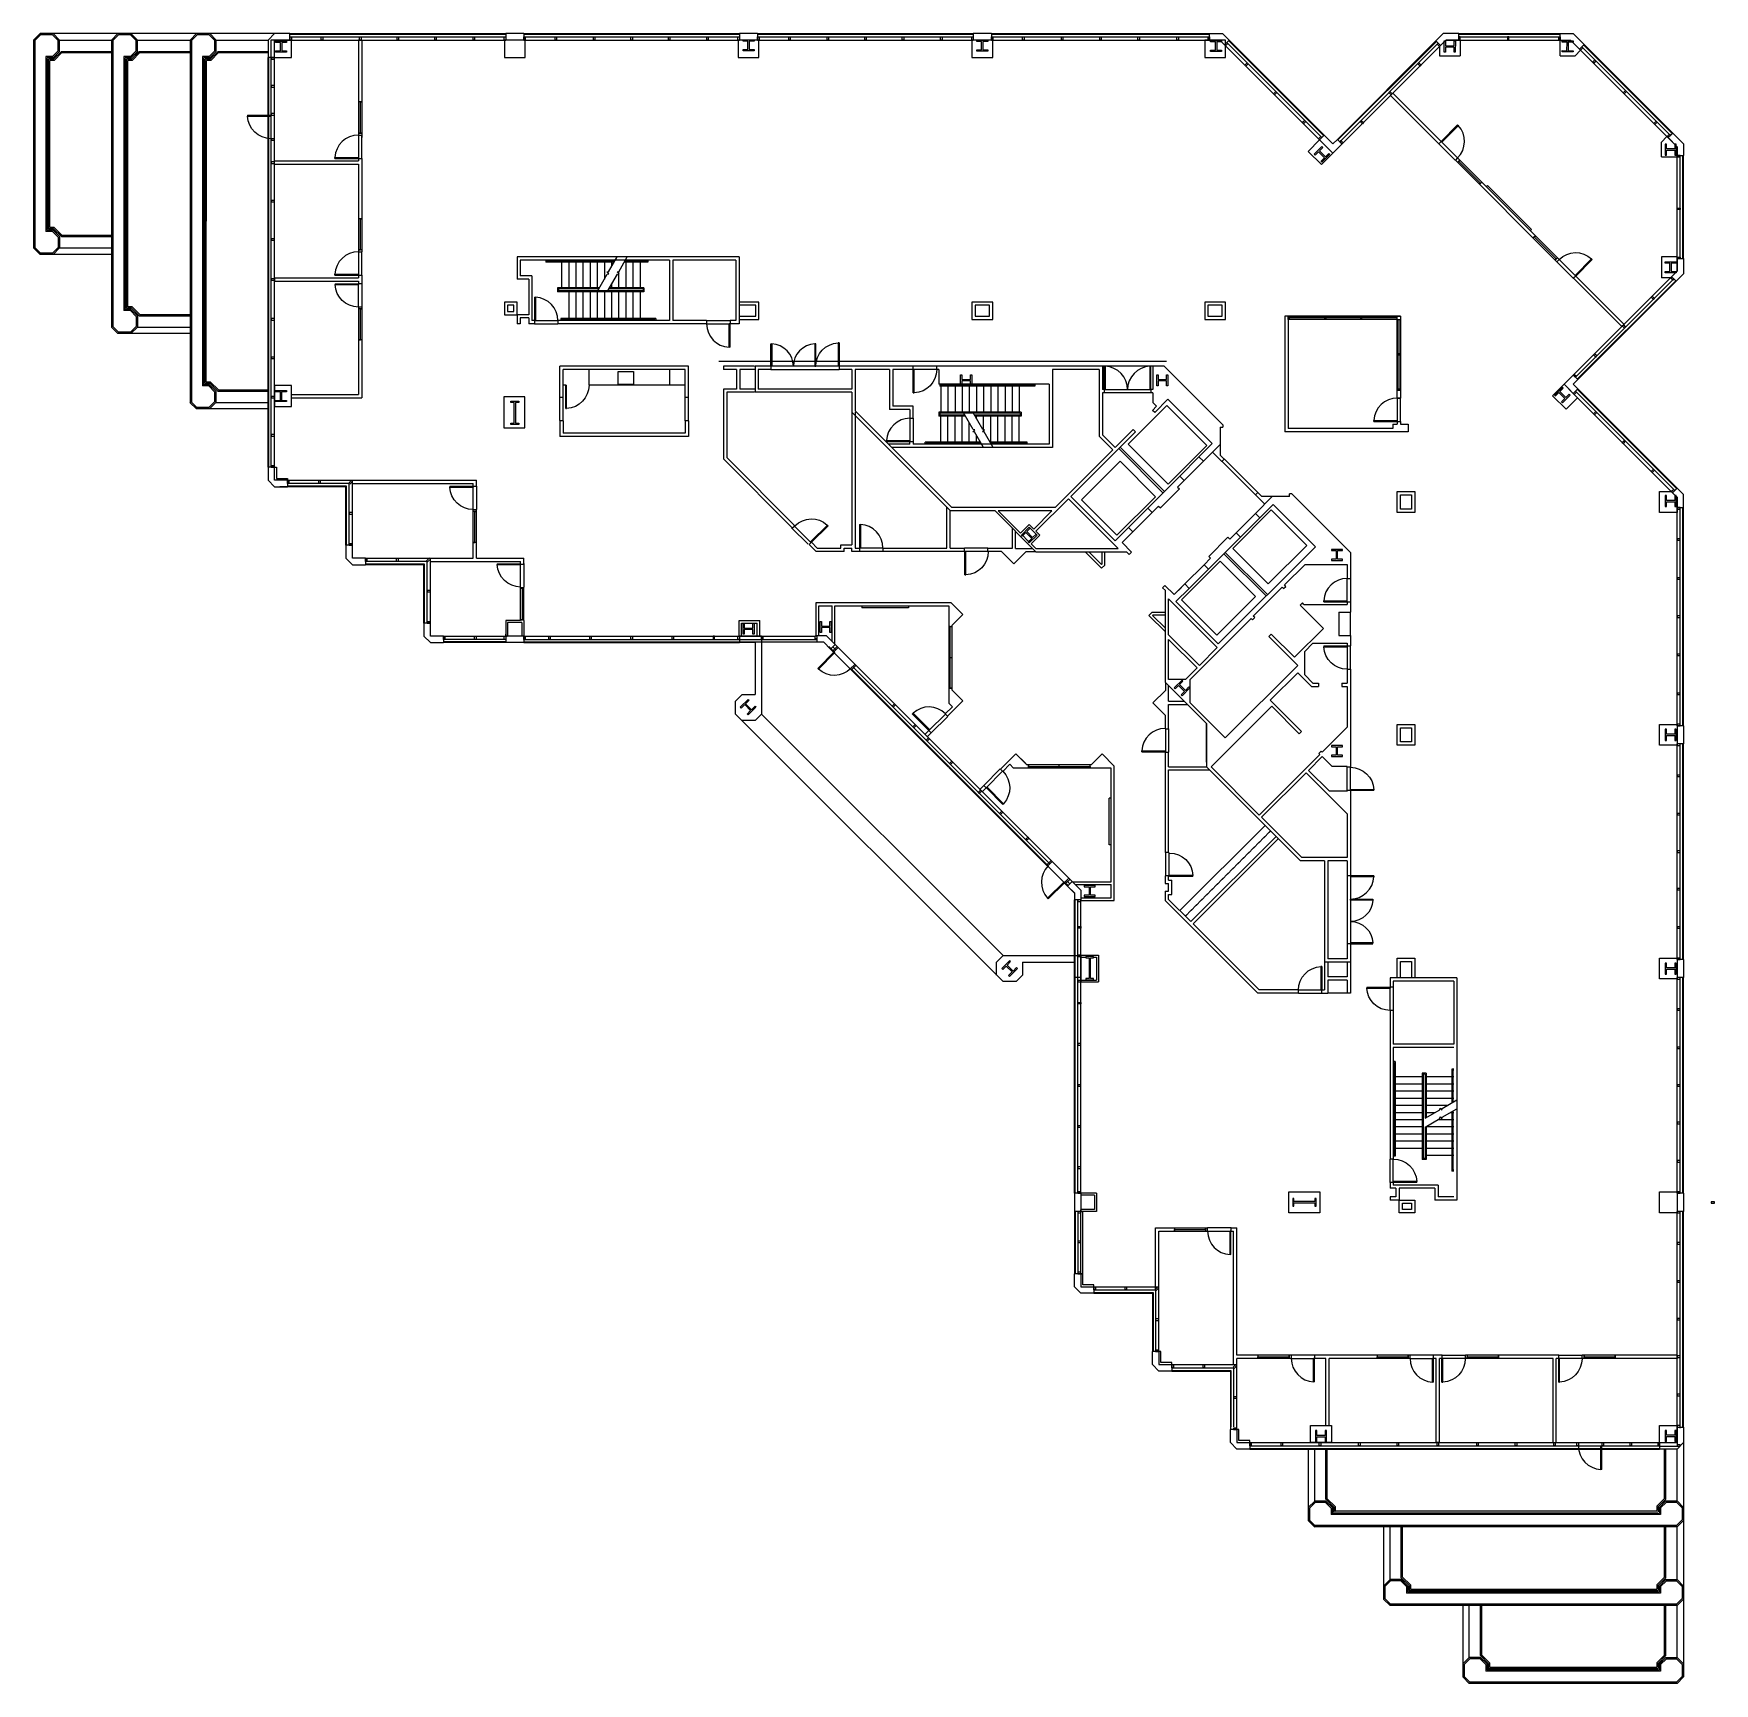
# Model space of a CAD drawing. Extents: x 843 to 3431, y 843 to 3384.
import ezdxf

# ---------------------------------------------------------------- set-up
doc = ezdxf.new("R2010")
doc.units = 0
doc.header["$MEASUREMENT"] = 0
doc.linetypes.add('HIDDEN', pattern=[0.375, 0.25, -0.125])
doc.layers.get('0').update_dxf_attribs({"linetype": 'CONTINUOUS'})
for name, color, linetype in [('E-B-CORE', 8, 'CONTINUOUS'), ('E-B-ELEV', 8, 'CONTINUOUS'), ('E-B-FURR', 6, 'CONTINUOUS'), ('E-B-GLAZ', 8, 'CONTINUOUS'), ('E-B-MULL', 8, 'CONTINUOUS'), ('E-B-SHEL', 2, 'CONTINUOUS'), ('E-C-HEAD', 5, 'CONTINUOUS'), ('E-F-CASE', 4, 'CONTINUOUS'), ('E-F-DOOR', 3, 'CONTINUOUS'), ('E-F-PLMB', 2, 'CONTINUOUS'), ('E-F-SILL', 8, 'CONTINUOUS'), ('E-F-STAIR', 8, 'CONTINUOUS'), ('E-F-TERR', 4, 'CONTINUOUS'), ('E-S-COLM', 8, 'CONTINUOUS')]:
    doc.layers.add(name, color=color, linetype=linetype)

# ---------------------------------------------------------------- blocks, each defined once
blk = doc.blocks.new('DR-36')
for p, q in [((0, 36), (0, 0)), ((0, 36), (1.5, 36)), ((1.5, 36), (1.5, 0)), ((0, 0), (1.5, 0))]:
    blk.add_line(p, q)
blk.add_arc((0, 0), 36, 0, 87.6141)
blk = doc.blocks.new('DR-69P')
for points in [[(1.5, 0), (0, 0), (0, 34.5), (1.5, 34.5)], [(67.5, 0), (69, 0), (69, 34.5), (67.5, 34.5)]]:
    blk.add_lwpolyline(points, close=True)
for centre, start, end in [((0, 0), 0, 87.5104), ((69, 0), 92.4896, 180)]:
    blk.add_arc(centre, 34.5, start, end)
blk = doc.blocks.new('DR-72P')
for points in [[(1.5, 0), (0, 0), (0, 36), (1.5, 36)], [(70.5, 0), (72, 0), (72, 36), (70.5, 36)]]:
    blk.add_lwpolyline(points, close=True)
for centre, start, end in [((0, 0), 0, 87.6141), ((72, 0), 92.3859, 180)]:
    blk.add_arc(centre, 36, start, end)

msp = doc.modelspace()

# ---------------------------------------------------------------- linework, layer by layer
at = {"layer": 'E-B-CORE'}
for p, q in [((1929.5, 3040), (1587.5, 3040)), ((1587.5, 3040), (1587.5, 3006)), ((1822.5, 3035), (1592.5, 3035)), ((1592.5, 3035), (1592.5, 3011)), ((1822.5, 3035), (1822.5, 2942)), ((1924.5, 3035), (1827.5, 3035)), ((1827.5, 3035), (1827.5, 2942)), ((1924.5, 3035), (1924.5, 2942)), ((1929.5, 3040), (1929.5, 2937)), ((1605.5, 3006), (1587.5, 3006)), ((1610.5, 3011), (1592.5, 3011)), ((1605.5, 3006), (1605.5, 2951)), ((1610.5, 3011), (1610.5, 2942)), ((1605.5, 2951), (1587.5, 2951)), ((1587.5, 2951), (1587.5, 2937)), ((1955, 2965.610173), (1929.5, 2965.610173)), ((1955, 2948.610173), (1955, 2965.610173)), ((1592.5, 2937), (1587.5, 2937)), ((1605.5, 2946), (1592.5, 2946)), ((1592.5, 2946), (1592.5, 2937)), ((1605.5, 2946), (1605.5, 2937)), ((1614.5, 2937), (1605.5, 2937)), ((1614.5, 2942), (1610.5, 2942)), ((1614.5, 2942), (1614.5, 2937)), ((1822.5, 2942), (1650.5, 2942)), ((1650.5, 2942), (1650.5, 2937)), ((1879.5, 2937), (1650.5, 2937)), ((1879.5, 2942), (1827.5, 2942)), ((1879.5, 2942), (1879.5, 2937)), ((1924.5, 2942), (1915.5, 2942)), ((1915.5, 2942), (1915.5, 2937)), ((1929.5, 2937), (1915.5, 2937)), ((1929.5, 2948.610173), (1955, 2948.610173)), ((1954, 2871.610173), (1954, 2831.610173)), ((1978.5, 2871.610173), (1954, 2871.610173)), ((1959, 2866.610173), (1959, 2836.610173)), ((1978.5, 2866.610173), (1959, 2866.610173)), ((1978.5, 2871.610173), (1978.5, 2866.610173)), ((2108, 2871.610173), (2083.5, 2871.610173)), ((2083.5, 2871.610173), (2083.5, 2866.610173)), ((2103, 2866.610173), (2083.5, 2866.610173)), ((2103, 2866.610173), (2103, 2836.610173)), ((2197.75, 2871.610173), (2108, 2871.610173)), ((2161, 2866.610173), (2108, 2866.610173)), ((2108, 2866.610173), (2108, 2803.110173)), ((2161, 2866.610173), (2161, 2805)), ((2166, 2866.610173), (2166, 2810)), ((2197.75, 2866.610173), (2166, 2866.610173)), ((2197.75, 2866.610173), (2197.75, 2871.610173)), ((2489.014827, 2871.610173), (2233.75, 2871.610173)), ((2233.75, 2866.610173), (2233.75, 2871.610173)), ((2237, 2866.610173), (2233.75, 2866.610173)), ((2237, 2866.610173), (2237, 2844)), ((2412.014827, 2866.610173), (2412.014827, 2746.610173)), ((2484.014827, 2866.610173), (2412.014827, 2866.610173)), ((2484.014827, 2866.610173), (2484.014827, 2764.029119)), ((2489.014827, 2871.610173), (2489.014827, 2835.610173)), ((2584.328115, 2871.610173), (2566.389827, 2871.610173)), ((2566.389827, 2871.610173), (2566.389827, 2835.610173)), ((2674.389827, 2781.548461), (2584.328115, 2871.610173)), ((2103, 2831.610173), (1954, 2831.610173)), ((2103, 2836.610173), (1959, 2836.610173)), ((2103, 2831.610173), (2103, 2801.039105)), ((2407.014827, 2844), (2237, 2844)), ((2407.014827, 2844), (2407.014827, 2751.610173)), ((2491.702327, 2835.610173), (2489.014827, 2835.610173)), ((2489.014827, 2830.610173), (2489.014827, 2766.100187)), ((2491.702327, 2830.610173), (2489.014827, 2830.610173)), ((2491.702327, 2835.610173), (2491.702327, 2830.610173)), ((2566.389827, 2835.610173), (2563.702327, 2835.610173)), ((2563.702327, 2835.610173), (2563.702327, 2830.610173)), ((2566.389827, 2830.610173), (2563.702327, 2830.610173)), ((2566.389827, 2830.610173), (2566.389827, 2816.004407)), ((2255.039105, 2649), (2103, 2801.039105)), ((2257.110173, 2654), (2108, 2803.110173)), ((2192.528669, 2805), (2161, 2805)), ((2197.528669, 2810), (2166, 2810)), ((2192.528669, 2805), (2192.528669, 2791.610173)), ((2197.528669, 2791.610173), (2197.528669, 2810)), ((2565.937324, 2803.770897), (2572.280331, 2810.113904)), ((2569.472858, 2800.235363), (2565.937324, 2803.770897)), ((2566.389827, 2816.004407), (2572.280331, 2810.113904)), ((2569.472858, 2800.235363), (2589.958, 2820.720505)), ((2589.958, 2820.720505), (2658.193805, 2752.484701)), ((2192.528669, 2791.610173), (2197.528669, 2791.610173)), ((2440.285803, 2671.048308), (2539.774373, 2770.536879)), ((2508.64072, 2746.474293), (2536.23884, 2774.072413)), ((2539.774373, 2770.536879), (2536.23884, 2774.072413)), ((2670.389827, 2777.887203), (2674.389827, 2777.887203)), ((2670.389827, 2777.887203), (2670.389827, 2734.692626)), ((2674.389827, 2781.548461), (2674.389827, 2777.887203)), ((2192.528669, 2751.610173), (2159.5, 2751.610173)), ((2412.014827, 2746.610173), (2164.5, 2746.610173)), ((2192.528669, 2751.610173), (2192.528669, 2755.610173)), ((2192.528669, 2755.610173), (2197.528669, 2755.610173)), ((2197.528669, 2755.610173), (2197.528669, 2751.610173)), ((2407.014827, 2751.610173), (2197.528669, 2751.610173)), ((2484.014827, 2764.029119), (2505.105186, 2742.938759)), ((2489.014827, 2766.100187), (2508.64072, 2746.474293)), ((2637.708663, 2731.999559), (2658.193805, 2752.484701)), ((2644.426177, 2725.282045), (2670.389827, 2751.245695)), ((2416.166427, 2654), (2505.105186, 2742.938759)), ((2637.708663, 2731.999559), (2644.426177, 2725.282045)), ((2658.577759, 2739.433626), (2672.831448, 2725.183087)), ((2670.389827, 2734.692626), (2676.366982, 2728.718621)), ((2672.831448, 2725.183087), (2676.366982, 2728.718621)), ((2558.698926, 2652.989822), (2608.010178, 2702.301074)), ((2604.739809, 2685.595677), (2614.727692, 2695.58356)), ((2608.010178, 2702.301074), (2614.727692, 2695.58356)), ((2386.68403, 2617.446536), (2436.750269, 2667.512774)), ((2436.750269, 2667.512774), (2513.263043, 2591)), ((2440.285803, 2671.048308), (2508.521607, 2602.812504)), ((2578.232751, 2653.431764), (2607.568236, 2682.767249)), ((2604.739809, 2685.595677), (2607.568236, 2682.767249)), ((2724.671872, 2645.03635), (2750.635521, 2671)), ((2724.674235, 2673.542942), (2728.209769, 2677.078476)), ((2738.927924, 2659.292403), (2724.674235, 2673.542942)), ((2734.291394, 2671), (2728.209769, 2677.078476)), ((2776.938288, 2671), (2734.291394, 2671)), ((2776.938288, 2671), (2776.938288, 2675)), ((2780.938288, 2675), (2776.938288, 2675)), ((2871, 2584.938288), (2780.938288, 2675)), ((2323.698731, 2649), (2255.039105, 2649)), ((2416.166427, 2654), (2257.110173, 2654)), ((2323.698731, 2649), (2386.616995, 2586)), ((2411.166427, 2649), (2328.311323, 2649)), ((2328.311323, 2649), (2362.817545, 2614.448951)), ((2383.143906, 2620.977479), (2411.166427, 2649)), ((2558.698926, 2652.989822), (2565.41644, 2646.272308)), ((2565.41644, 2646.272308), (2575.404323, 2656.260191)), ((2575.404323, 2656.260191), (2578.232751, 2653.431764)), ((2724.671872, 2645.03635), (2728.207406, 2648.571884)), ((2731.389386, 2638.318836), (2724.671872, 2645.03635)), ((2731.389386, 2638.318836), (2751.874528, 2658.803978)), ((2816.928352, 2593.750154), (2751.874528, 2658.803978)), ((2376.240755, 2627.889599), (2362.817545, 2614.448951)), ((2376.240296, 2627.890058), (2383.153078, 2620.968296)), ((2376.240296, 2623.644661), (2388.260193, 2611.622928)), ((2376.947403, 2624.351768), (2376.947403, 2624.351768)), ((2386.68403, 2617.446536), (2392.502832, 2611.620174)), ((2508.521607, 2602.812504), (2529.000441, 2623.291337)), ((2508.521607, 2602.812504), (2529.000441, 2623.291337)), ((2519.277723, 2600.13359), (2535.717955, 2616.573823)), ((2525.730072, 2606.58594), (2535.717955, 2616.573823)), ((2529.000441, 2623.291337), (2535.717955, 2616.573823)), ((2529.000441, 2623.291337), (2535.717955, 2616.573823)), ((2684.985504, 2605.349982), (2694.973387, 2615.337865)), ((2701.690901, 2608.620351), (2694.973387, 2615.337865)), ((2366.343379, 2610.919317), (2373.247517, 2604.010023)), ((2373.247517, 2604.010023), (2375.531706, 2601.722867)), ((2392.502374, 2611.620634), (2379.057145, 2598.192848)), ((2379.057145, 2598.192848), (2386.240661, 2591)), ((2386.240661, 2591), (2513.263043, 2591)), ((2519.277723, 2600.13359), (2533.83777, 2585.459767)), ((2652.379649, 2559.309099), (2701.690901, 2608.620351)), ((2652.821591, 2578.842924), (2682.157076, 2608.178409)), ((2667.256154, 2444.077956), (2816.928352, 2593.750154)), ((2684.985504, 2605.349982), (2682.157076, 2608.178409)), ((2386.616995, 2586), (2526.279546, 2586)), ((2487.819573, 2560.544156), (2462.363729, 2586)), ((2487.819573, 2560.544156), (2462.363729, 2586)), ((2487.819573, 2566.20101), (2468.020583, 2586)), ((2488.769321, 2567.150758), (2487.819573, 2566.20101)), ((2492.769321, 2565.493903), (2487.819573, 2560.544156)), ((2488.769321, 2567.150758), (2488.769321, 2586)), ((2492.769321, 2565.493903), (2492.769321, 2586)), ((2526.279546, 2586), (2530.302236, 2581.924233)), ((2530.302236, 2581.924233), (2533.83777, 2585.459767)), ((2645.662135, 2566.026613), (2655.650018, 2576.014496)), ((2652.379649, 2559.309099), (2645.662135, 2566.026613)), ((2655.650018, 2576.014496), (2652.821591, 2578.842924)), ((2769.492424, 2534.761977), (2801.133514, 2566.403066)), ((2801.133514, 2566.403066), (2866, 2566.403066)), ((2866, 2566.403066), (2866, 2544.947222)), ((2871, 2584.938288), (2871, 2544.947222)), ((2866, 2544.947222), (2871, 2544.947222)), ((2586, 2526.122303), (2581.570355, 2530.455478)), ((2581.602025, 2530.401792), (2585.137559, 2533.937326)), ((2599.523417, 2519.887896), (2585.066754, 2534.029718)), ((2586, 2468.020583), (2586, 2526.122303)), ((2591, 2458.108717), (2591, 2513.257396)), ((2665.971312, 2438.291737), (2591, 2513.257396)), ((2599.523417, 2519.887896), (2615.96365, 2536.328128)), ((2602.202331, 2509.13178), (2622.681164, 2529.610614)), ((2602.202331, 2509.13178), (2622.681164, 2529.610614)), ((2605.975767, 2526.340245), (2615.96365, 2536.328128)), ((2622.681164, 2529.610614), (2615.96365, 2536.328128)), ((2622.681164, 2529.610614), (2615.96365, 2536.328128)), ((2721.409163, 2486.678716), (2765.95689, 2531.226443)), ((2768.07821, 2529.105122), (2765.95689, 2531.226443)), ((2768.07821, 2529.105122), (2771.613744, 2532.640656)), ((2771.613744, 2532.640656), (2769.492424, 2534.761977)), ((2565.493903, 2492.769321), (2560.544156, 2487.819573)), ((2586, 2462.363729), (2560.544156, 2487.819573)), ((2586, 2462.363729), (2560.544156, 2487.819573)), ((2565.493903, 2492.769321), (2586, 2492.769321)), ((2567.150758, 2488.769321), (2566.20101, 2487.819573)), ((2586, 2468.020583), (2566.20101, 2487.819573)), ((2567.150758, 2488.769321), (2586, 2488.769321)), ((2667.256154, 2444.077956), (2602.202331, 2509.13178)), ((2723.530483, 2484.557395), (2721.409163, 2486.678716)), ((2793.534055, 2503.649278), (2797.069589, 2507.184812)), ((2829.223917, 2467.959415), (2793.534055, 2503.649278)), ((2799.307179, 2504.947222), (2797.069589, 2507.184812)), ((2799.307179, 2504.947222), (2866, 2504.947222)), ((2853, 2492.947222), (2853, 2456.947222)), ((2853, 2492.947222), (2871, 2492.947222)), ((2866, 2508.947222), (2871, 2508.947222)), ((2866, 2508.947222), (2866, 2504.947222)), ((2871, 2508.947222), (2871, 2492.947222)), ((2586, 2384.5), (2586, 2483.72297)), ((2586, 2455.45279), (2586, 2462.363729)), ((2624.071068, 2389.34062), (2717.873629, 2483.143182)), ((2719.994949, 2481.021861), (2717.873629, 2483.143182)), ((2719.994949, 2481.021861), (2723.530483, 2484.557395)), ((2745.450793, 2455.566017), (2748.986327, 2459.101551)), ((2784.67619, 2423.411688), (2748.986327, 2459.101551)), ((2829.223917, 2467.959415), (2784.67619, 2423.411688)), ((2586, 2384.5), (2586, 2448.381722)), ((2638.394146, 2410.714571), (2591, 2458.108717)), ((2634.858613, 2407.179037), (2591, 2451.03765)), ((2591, 2389.34062), (2591, 2451.03765)), ((2638.394146, 2410.714571), (2665.971312, 2438.291737)), ((2789.998521, 2411.01829), (2745.450793, 2455.566017)), ((2813.282792, 2444.947222), (2800.55487, 2432.2193)), ((2813.282792, 2444.947222), (2866, 2444.947222)), ((2853, 2456.947222), (2871, 2456.947222)), ((2866, 2444.947222), (2866, 2440.947222)), ((2866, 2440.947222), (2871, 2440.947222)), ((2871, 2456.947222), (2871, 2440.947222)), ((2678.275649, 2299.295419), (2789.998521, 2411.01829)), ((2800.55487, 2396.2193), (2800.55487, 2432.2193)), ((2649.284271, 2321.215729), (2586, 2384.5)), ((2617.020196, 2389.34062), (2591, 2389.34062)), ((2617.020196, 2389.34062), (2634.858613, 2407.179037)), ((2624.071068, 2353.5), (2624.071068, 2389.34062)), ((2747.572114, 2357.278175), (2789.998521, 2399.704581)), ((2811.211724, 2378.491378), (2789.998521, 2399.704581)), ((2813.282792, 2383.491378), (2800.55487, 2396.2193)), ((2813.282792, 2383.491378), (2821.641396, 2383.491378)), ((2821.641396, 2383.491378), (2821.641396, 2378.491378)), ((2857.641396, 2383.491378), (2857.641396, 2378.491378)), ((2857.641396, 2383.491378), (2866, 2383.491378)), ((2866, 2404.947222), (2871, 2404.947222)), ((2866, 2404.947222), (2866, 2383.491378)), ((2871, 2404.947222), (2871, 2254)), ((2795.655375, 2309.194913), (2747.572114, 2357.278175)), ((2811.211724, 2378.491378), (2821.641396, 2378.491378)), ((2857.641396, 2378.491378), (2866, 2378.491378)), ((2866, 2378.491378), (2866, 2315.899928)), ((2678.275649, 2299.295419), (2624.071068, 2353.5)), ((2656.355339, 2254.747691), (2749.693434, 2348.085786)), ((2792.119841, 2305.65938), (2749.693434, 2348.085786)), ((2649.284271, 2261.818759), (2649.284271, 2321.215729)), ((2649.284271, 2321.215729), (2649.284271, 2254.747691)), ((2792.119841, 2305.65938), (2795.655375, 2309.194913)), ((2827.47518, 2277.375108), (2866, 2315.899928)), ((2822.525433, 2275.253788), (2826.060967, 2278.789322)), ((2827.47518, 2277.375108), (2826.060967, 2278.789322)), ((2794.031963, 2110), (2649.284271, 2254.747691)), ((2730.601551, 2180.501479), (2656.355339, 2254.747691)), ((2730.601551, 2180.501479), (2823.939646, 2273.839574)), ((2806.372366, 2249.201227), (2827.58557, 2270.41443)), ((2823.939646, 2273.839574), (2822.525433, 2275.253788)), ((2827.58557, 2270.41443), (2843, 2255)), ((2866, 2255), (2843, 2255)), ((2866, 2255), (2866, 2254)), ((2871, 2254), (2866, 2254)), ((2734.137085, 2176.965945), (2802.836832, 2245.665693)), ((2802.836832, 2245.665693), (2866, 2182.502525)), ((2806.372366, 2249.201227), (2838.573593, 2217)), ((2866, 2217), (2838.573593, 2217)), ((2866, 2218), (2866, 2217)), ((2871, 2218), (2866, 2218)), ((2871, 2218), (2871, 2087)), ((2796.10303, 2115), (2734.137085, 2176.965945)), ((2866, 2182.502525), (2866, 2115)), ((2831, 2110), (2794.031963, 2110)), ((2866, 2115), (2796.10303, 2115)), ((2831, 2110), (2831, 1954)), ((2836, 2110), (2836, 1959)), ((2866, 2110), (2836, 2110)), ((2866, 2110), (2866, 2087)), ((2871, 2087), (2866, 2087)), ((2866, 1982), (2866, 1959)), ((2871, 1982), (2866, 1982)), ((2871, 1982), (2871, 1954)), ((2871, 1954), (2831, 1954)), ((2866, 1959), (2836, 1959)), ((3035, 1929.5), (2932, 1929.5)), ((2932, 1929.5), (2932, 1915.5)), ((2937, 1915.5), (2932, 1915.5)), ((3030, 1924.5), (2937, 1924.5)), ((2937, 1924.5), (2937, 1915.5)), ((3030, 1924.5), (3030, 1827.5)), ((3035, 1929.5), (3035, 1587.5)), ((2932, 1879.5), (2932, 1650.5)), ((2937, 1879.5), (2932, 1879.5)), ((2937, 1879.5), (2937, 1827.5)), ((3030, 1827.5), (2937, 1827.5)), ((3030, 1822.5), (2937, 1822.5)), ((2937, 1822.5), (2937, 1650.5)), ((2937, 1650.5), (2932, 1650.5)), ((2937, 1614.5), (2932, 1614.5)), ((2932, 1614.5), (2932, 1605.5)), ((2941, 1605.5), (2932, 1605.5)), ((2937, 1614.5), (2937, 1610.5)), ((3006, 1610.5), (2937, 1610.5)), ((2941, 1605.5), (2941, 1592.5)), ((2946, 1605.5), (2946, 1587.5)), ((3001, 1605.5), (2946, 1605.5)), ((3001, 1605.5), (3001, 1587.5)), ((3006, 1610.5), (3006, 1592.5)), ((2941, 1592.5), (2932, 1592.5)), ((2932, 1592.5), (2932, 1587.5)), ((2946, 1587.5), (2932, 1587.5)), ((3035, 1587.5), (3001, 1587.5)), ((3030, 1592.5), (3006, 1592.5))]:
    msp.add_line(p, q, dxfattribs=at)
for points in [[(1587.5, 2970.610173), (1568, 2970.610173), (1568, 2951), (1587.5, 2951)], [(1582.5, 2965.610173), (1573, 2965.610173), (1573, 2956), (1582.5, 2956)], [(2970, 1587.5), (2970, 1568), (2946, 1568), (2946, 1587.5)], [(2965, 1582.5), (2965, 1573), (2951, 1573), (2951, 1582.5)]]:
    msp.add_lwpolyline(points, close=True, dxfattribs=at)
for points in [[(1960, 2970.610173), (1929.5, 2970.610173)], [(1929.5, 2943.610173), (1960, 2943.610173), (1960, 2970.610173)]]:
    msp.add_lwpolyline(points, dxfattribs=at)
at = {"layer": 'E-B-ELEV'}
for p, q in [((2582.293892, 2676.584788), (2514.058087, 2744.820592)), ((2584.415212, 2678.706108), (2516.179408, 2746.941913)), ((2675.974615, 2582.904065), (2741.028439, 2517.850241)), ((2678.095935, 2585.025385), (2743.149759, 2519.971561))]:
    msp.add_line(p, q, dxfattribs=at)
for points in [[(2528.673993, 2751.896865), (2590.311554, 2690.259304), (2649.708523, 2749.656274), (2588.070963, 2811.293834)], [(2456.783542, 2665.864278), (2516.180511, 2725.261247), (2570.747004, 2670.694755), (2511.350034, 2611.297785)], [(2744.215624, 2536.355234), (2689.649131, 2590.921727), (2749.046101, 2650.318696), (2803.612593, 2595.752204)], [(2665.254105, 2457.393715), (2724.651074, 2516.790684), (2670.084582, 2571.357177), (2610.687612, 2511.960207)]]:
    msp.add_lwpolyline(points, close=True, dxfattribs=at)
at = {"layer": 'E-B-FURR'}
for p, q in [((1238, 3374), (1570, 3374)), ((1348.520601, 3374), (1343.436327, 3374)), ((1343.520601, 3374), (1343.520601, 3223.960452)), ((1348.520601, 3374), (1348.520601, 3223.960452)), ((1598, 3374), (1930, 3374)), ((1958, 3374), (2290, 3374)), ((2318, 3374), (2654, 3374)), ((2676.928932, 3366.928932), (2823.493903, 3220.363961)), ((3018.019847, 3374), (2858.142136, 3214)), ((3018.019847, 3374), (3194, 3374)), ((3040, 3374), (3040, 3350)), ((3216.928932, 3366.928932), (3366.928932, 3216.928932)), ((1214.058273, 2716), (1214.058273, 3347)), ((3008, 3363.857864), (3008, 3350)), ((3008, 3350), (3040, 3350)), ((3194, 3350), (3216.928932, 3350)), ((3216.928932, 3350), (3225.393398, 3358.464466)), ((2933.79291, 3289.68021), (2932.820638, 3288.707938)), ((2934.941959, 3286.586618), (2932.820638, 3288.707938)), ((2935.3839, 3291.2712), (2936.356172, 3292.243472)), ((2938.477493, 3290.122152), (2936.356172, 3292.243472)), ((3010.602384, 3217.99726), (2938.477493, 3290.122152)), ((3293.696699, 3290.161165), (3290.161165, 3293.696699)), ((3007.06685, 3214.461726), (2934.941959, 3286.586618)), ((1343.520601, 3230.812555), (1348.520601, 3230.812555)), ((1343.520601, 3227.812555), (1348.520601, 3227.812555)), ((3350, 3216.928932), (3358.464466, 3225.393398)), ((3350, 3194), (3350, 3216.928932)), ((1214.083223, 3187.960452), (1343.520601, 3187.960452)), ((1214.083223, 3182.862676), (1214.083223, 3187.862676)), ((1343.520601, 3191.812555), (1343.520601, 3187.960452)), ((1343.520601, 3191.812555), (1348.520601, 3191.812555)), ((1348.520601, 3191.812555), (1348.520601, 3048.117026)), ((2805.816234, 3202.686292), (2826.32233, 3182.180195)), ((3188.976447, 3032.55213), (3032.522694, 3189.005882)), ((3192.51198, 3036.087664), (3036.058228, 3192.541416)), ((3374, 3018.143267), (3374, 3194)), ((1214.083223, 3182.960452), (1343.520601, 3182.960452)), ((1343.520601, 3182.960452), (1343.520601, 3048.117026)), ((3149.790176, 3082.233401), (3081.907925, 3150.115652)), ((1343.520601, 3048.117026), (1348.520601, 3048.117026)), ((3374, 3039.99855), (3349.843079, 3039.99855)), ((3349.843079, 3039.99855), (3349.843079, 3007.99855)), ((1214.058273, 3007.971546), (1343.520601, 3007.971546)), ((1214.058273, 3007.93089), (1214.058273, 3002.93089)), ((1214.058273, 3002.971546), (1343.520601, 3002.971546)), ((1343.520601, 3012.117026), (1348.520601, 3012.117026)), ((1343.520601, 3012.117026), (1343.520601, 3007.971546)), ((1343.520601, 3002.971546), (1343.520601, 2999.117026)), ((1348.520601, 3012.117026), (1348.520601, 2999.117026)), ((3374, 3018.143267), (3214, 2858.142136)), ((3288.678503, 2932.850074), (3214.432291, 3007.096286)), ((3292.214037, 2936.385608), (3217.967825, 3010.63182)), ((3364, 3007.99855), (3349.843079, 3007.99855)), ((1343.520601, 2999.117026), (1348.520601, 2999.117026)), ((1343.353543, 2963.089481), (1348.353543, 2963.089481)), ((1343.520601, 2963.117026), (1343.520601, 2827.971546)), ((1343.520601, 2963.117026), (1348.520601, 2963.117026)), ((1348.520601, 2963.117026), (1348.520601, 2822.971546)), ((2770.090464, 2948.700637), (2770.090464, 2770.700637)), ((2775.090464, 2948.700637), (2770.090464, 2948.700637)), ((2948.090464, 2948.700637), (2775.090464, 2948.700637)), ((2775.090464, 2948.700637), (2775.090464, 2775.700637)), ((2943.090464, 2943.700637), (2775.090464, 2943.700637)), ((2943.090464, 2943.700637), (2943.090464, 2834.700637)), ((2948.090464, 2948.700637), (2948.090464, 2834.700637)), ((3289.650775, 2933.822346), (3288.678503, 2932.850074)), ((3291.241765, 2935.413336), (3292.214037, 2936.385608)), ((1851.389827, 2871.610173), (1653.389827, 2871.610173)), ((1653.389827, 2823.610173), (1653.389827, 2871.610173)), ((1846.389827, 2866.610173), (1658.389827, 2866.610173)), ((1658.389827, 2823.610173), (1658.389827, 2866.610173)), ((1846.389827, 2823.610173), (1846.389827, 2866.610173)), ((1851.389827, 2823.610173), (1851.389827, 2871.610173)), ((1953.389827, 2871.610173), (1905.389827, 2871.610173)), ((1905.389827, 2871.610173), (1905.389827, 2866.610173)), ((1925.389827, 2866.610173), (1905.389827, 2866.610173)), ((1925.389827, 2866.610173), (1925.389827, 2836.610173)), ((1930.389827, 2866.610173), (1930.389827, 2836.610173)), ((1953.389827, 2866.610173), (1930.389827, 2866.610173)), ((1240.111079, 2827.971546), (1343.520601, 2827.971546)), ((1240.111079, 2822.971546), (1348.520601, 2822.971546)), ((1658.389827, 2823.610173), (1653.389827, 2823.610173)), ((1851.389827, 2823.610173), (1846.389827, 2823.610173)), ((1925.389827, 2836.610173), (1905.389827, 2836.610173)), ((1905.389827, 2836.610173), (1905.389827, 2729.017365)), ((1953.389827, 2831.610173), (1910.389827, 2831.610173)), ((1910.389827, 2831.610173), (1910.389827, 2731.088433)), ((1953.389827, 2836.610173), (1930.389827, 2836.610173)), ((2943.090464, 2822.700637), (2943.090464, 2834.700637)), ((2943.090464, 2822.700637), (2943.090464, 2834.700637)), ((2943.090464, 2822.700637), (2948.090464, 2822.700637)), ((2948.090464, 2834.700637), (2948.090464, 2822.700637)), ((2948.090464, 2834.700637), (2948.090464, 2822.700637)), ((3203.039845, 2805.46268), (3182.180195, 2826.32233)), ((3366.928932, 2676.928932), (3220.717514, 2823.14035)), ((1214.087116, 2809.653132), (1240.111079, 2809.653132)), ((2103, 2801.039105), (2103, 2596.610173)), ((2108, 2801.039105), (2108, 2591.610173)), ((1653.389827, 2787.610173), (1653.389827, 2763.610173)), ((1658.389827, 2787.610173), (1653.389827, 2787.610173)), ((1658.389827, 2787.610173), (1658.389827, 2768.610173)), ((1846.389827, 2787.610173), (1846.389827, 2768.610173)), ((1851.389827, 2787.610173), (1846.389827, 2787.610173)), ((1851.389827, 2787.610173), (1851.389827, 2763.610173)), ((2960.090464, 2770.700637), (2770.090464, 2770.700637)), ((2936.090464, 2775.700637), (2775.090464, 2775.700637)), ((2936.090464, 2782.700637), (2936.090464, 2775.700637)), ((2936.090464, 2782.700637), (2943.090464, 2782.700637)), ((2943.090464, 2786.700637), (2943.090464, 2782.700637)), ((2943.090464, 2786.700637), (2948.090464, 2786.700637)), ((2948.090464, 2786.700637), (2948.090464, 2782.700637)), ((2948.090464, 2782.700637), (2960.090464, 2782.700637)), ((2960.090464, 2782.700637), (2960.090464, 2770.700637)), ((1851.389827, 2763.610173), (1653.389827, 2763.610173)), ((1846.389827, 2768.610173), (1658.389827, 2768.610173)), ((1905.389827, 2729.017365), (2011.928609, 2622.478583)), ((1910.389827, 2731.088433), (2015.475366, 2626.002894)), ((1234, 2696), (1332.40901, 2696)), ((1332.63739, 2696), (1525, 2696)), ((1334, 2596), (1334, 2694.40901)), ((1525, 2687), (1525, 2696)), ((1334, 2691), (1520, 2691)), ((1520, 2687), (1520, 2691)), ((1520, 2687), (1525, 2687)), ((1520, 2576), (1520, 2651)), ((1520, 2651), (1525, 2651)), ((1525, 2576), (1525, 2651)), ((2249.305449, 2591.610173), (2249.305449, 2654.726513)), ((2254.305449, 2591.610173), (2254.305449, 2650.201963)), ((3374, 2318), (3374, 2654)), ((2015.598826, 2626.125572), (2011.928609, 2622.478583)), ((2350.305449, 2591.610173), (2350.305449, 2622.358717)), ((2355.305449, 2591.076787), (2355.305449, 2617.352222)), ((2040.973734, 2600.589048), (2037.384581, 2597.022611)), ((2037.384581, 2597.022611), (2047.797019, 2586.610173)), ((2040.931339, 2600.546921), (2049.868087, 2591.610173)), ((2049.878645, 2591.610173), (2086.245204, 2591.610173)), ((2086.245204, 2596.610173), (2103, 2596.610173)), ((2086.245204, 2591.610173), (2086.245204, 2596.610173)), ((2091.245204, 2586.491553), (2091.245204, 2591.610173)), ((2091.245204, 2591.610173), (2103.245204, 2591.610173)), ((2103.245204, 2586.491553), (2103.245204, 2591.610173)), ((2108, 2591.610173), (2114.883876, 2591.610173)), ((2114.883876, 2591.818289), (2114.883876, 2586.610173)), ((2150.978135, 2591.818289), (2150.978135, 2586.610173)), ((2150.978135, 2591.610173), (2249.305449, 2591.610173)), ((2254.305449, 2591.610173), (2276.76752, 2591.610173)), ((2276.76752, 2586.311177), (2276.76752, 2591.610173)), ((2312.76752, 2586.311177), (2312.76752, 2591.610173)), ((2312.76752, 2591.610173), (2350.305449, 2591.610173)), ((2355.305449, 2591.076787), (2381.546794, 2591.076787)), ((1354, 2576), (1452.40901, 2576)), ((1452.40901, 2576), (1520, 2576)), ((1454, 2476), (1454, 2574.40901)), ((1454, 2571), (1593, 2571)), ((1525, 2576), (1598, 2576)), ((1593, 2567), (1593, 2571)), ((1593, 2567), (1598, 2567)), ((1598, 2567), (1598, 2576)), ((2047.807578, 2586.610173), (2091.245204, 2586.610173)), ((2103.245204, 2586.610173), (2114.883876, 2586.610173)), ((2150.978135, 2586.610173), (2276.76752, 2586.610173)), ((2312.76752, 2586.610173), (2333.282836, 2586.610173)), ((2333.282836, 2586.610173), (2352.503829, 2567.38918)), ((2352.501888, 2567.387238), (2371.191429, 2586.07678)), ((2386.540315, 2586.07678), (2371.191429, 2586.07678)), ((1593, 2480), (1593, 2531)), ((1593, 2531), (1598, 2531)), ((1598, 2480), (1598, 2531)), ((2048.388707, 2456.631996), (2048.388707, 2507.85155)), ((2048.388707, 2507.85155), (2255.310244, 2507.85155)), ((2052.388707, 2456.631996), (2052.388707, 2502.85155)), ((2052.388707, 2502.85155), (2072.96776, 2502.85155)), ((2072.96776, 2447.57189), (2072.96776, 2502.85155)), ((2076.96776, 2443.574586), (2076.96776, 2502.85155)), ((2076.96776, 2502.85155), (2252.246504, 2502.85155)), ((2118.420876, 2502.578979), (2118.420876, 2499.578979)), ((2190.420876, 2499.578979), (2118.420876, 2499.578979)), ((2190.420876, 2502.578979), (2190.420876, 2499.578979)), ((2252.246504, 2502.85155), (2252.246504, 2352.85155)), ((2255.310244, 2507.85155), (2273.981785, 2489.18001)), ((2257.246504, 2472.444729), (2273.981785, 2489.18001)), ((1570, 2480), (1570, 2456)), ((1593, 2480), (1570, 2480)), ((1573, 2477), (1573, 2456)), ((1595, 2477), (1573, 2477)), ((1595, 2477), (1595, 2456)), ((1598, 2480), (1598, 2456)), ((1929.388707, 2456), (1929.388707, 2480)), ((1929.388707, 2480), (1961.388707, 2480)), ((1933.388707, 2456), (1933.388707, 2476)), ((1933.388707, 2476), (1957.388707, 2476)), ((1957.388707, 2456), (1957.388707, 2476)), ((1961.388707, 2456), (1961.388707, 2480)), ((2257.246504, 2472.444729), (2257.246504, 2373.367991)), ((1474, 2456), (1572.40901, 2456)), ((1598, 2456), (2046.732012, 2456)), ((2077.382181, 2442.86306), (2442.172625, 2078.072616)), ((2586, 2384.5), (2586, 2372.378641)), ((2274.210797, 2356.343101), (2250.578833, 2332.591911)), ((2257.246504, 2373.367991), (2274.210797, 2356.343101)), ((2566.755242, 2353.133884), (2586, 2372.378641)), ((2591, 2355.915623), (2591, 2379.5)), ((2591, 2355.915623), (2614.584377, 2355.915623)), ((2246.893252, 2336.218233), (2250.578833, 2332.591911)), ((2257.979356, 2347.118698), (2247.014707, 2336.098731)), ((2252.246504, 2352.85155), (2257.979356, 2347.118698)), ((2586, 2333.889126), (2566.755242, 2353.133884)), ((2586, 2313.377693), (2586, 2333.889126)), ((2591, 2313.377693), (2591, 2350.915623)), ((2591, 2350.915623), (2619.584377, 2350.915623)), ((2221.500579, 2310.440127), (2215.66756, 2304.577681)), ((2225.186724, 2307.071698), (2219.195247, 2301.049993)), ((2221.644543, 2310.556926), (2225.186724, 2307.071698)), ((2585.701004, 2313.377693), (2591, 2313.377693)), ((3374, 1958), (3374, 2290)), ((2355.711105, 2274.842794), (2331.959915, 2251.210829)), ((2346.486702, 2258.611352), (2335.466735, 2247.646703)), ((2352.219554, 2252.8785), (2346.486702, 2258.611352)), ((2502.219554, 2252.8785), (2352.219554, 2252.8785)), ((2372.735995, 2257.8785), (2355.711105, 2274.842794)), ((2370.860127, 2259.747691), (2355.711105, 2274.842794)), ((2471.812733, 2257.8785), (2372.735995, 2257.8785)), ((2471.812733, 2257.8785), (2488.548014, 2274.613781)), ((2507.219554, 2255.94224), (2488.548014, 2274.613781)), ((2502.219554, 2077.599756), (2502.219554, 2252.8785)), ((2507.219554, 2049.020703), (2507.219554, 2255.94224)), ((2585.701004, 2277.377693), (2591, 2277.377693)), ((2586, 2122.60703), (2586, 2277.377693)), ((2591, 2254.915623), (2591, 2277.377693)), ((2591, 2254.915623), (2649.59179, 2254.915623)), ((2335.586236, 2247.525249), (2331.959915, 2251.210829)), ((2591, 2122.60703), (2591, 2249.915623)), ((2591, 2249.915623), (2654.11634, 2249.915623)), ((2306.280852, 2225.733088), (2300.323455, 2219.745635)), ((2303.892902, 2216.314031), (2300.407674, 2219.856212)), ((2309.842618, 2222.239652), (2303.851142, 2216.217948)), ((2306.280852, 2225.733088), (2309.842618, 2222.239652)), ((2499.219554, 2134.336772), (2499.219554, 2206.336772)), ((2502.219554, 2206.336772), (2499.219554, 2206.336772)), ((2502.219554, 2134.336772), (2499.219554, 2134.336772)), ((2591.208115, 2122.60703), (2586, 2122.60703)), ((2625.167142, 2016.311118), (2756.443994, 2147.587969)), ((2628.702676, 2012.775584), (2759.979528, 2144.052435)), ((2442.94259, 2077.599756), (2502.219554, 2077.599756)), ((2446.939894, 2073.599756), (2502.219554, 2073.599756)), ((2502.219554, 2053.020703), (2502.219554, 2073.599756)), ((2585.881379, 2074.968358), (2591, 2074.968358)), ((2586, 2074.968358), (2586, 2086.60703)), ((2591.208115, 2086.60703), (2586, 2086.60703)), ((2591, 2079.968358), (2591, 2086.60703)), ((2591, 2079.968358), (2596, 2079.968358)), ((2591, 2062.968358), (2591, 2074.968358)), ((2596, 2057.968358), (2596, 2079.968358)), ((2456, 2053.020703), (2502.219554, 2053.020703)), ((2456, 2049.020703), (2507.219554, 2049.020703)), ((2456, 1598), (2456, 2047.364008)), ((2585.881379, 2062.968358), (2591, 2062.968358)), ((2586, 2048.417751), (2586, 2062.968358)), ((2728.407192, 1906), (2586, 2048.407192)), ((2591, 2050.488819), (2591, 2057.968358)), ((2591, 2057.968358), (2596, 2057.968358)), ((2625.167142, 2016.311118), (2591, 2050.47826)), ((2730.47826, 1911), (2628.702676, 2012.775584)), ((2456, 1964.704356), (2483, 1964.704356)), ((2456, 1964.704356), (2456, 1961.704356)), ((2456, 1961.704356), (2463.5, 1961.704356)), ((2475.5, 1961.704356), (2480, 1961.704356)), ((2480, 1961.704356), (2480, 1926.295644)), ((2483, 1964.704356), (2483, 1923.295644)), ((2831, 1954), (2831, 1911)), ((2836, 1954), (2836, 1931)), ((2866, 1954), (2866, 1931)), ((2871, 1954), (2871, 1906)), ((2948, 1955), (2965, 1955)), ((2948, 1929.430395), (2948, 1955)), ((2965, 1955), (2965, 1929.430395)), ((2456, 1926.295644), (2480, 1926.295644)), ((2456, 1926.295644), (2456, 1923.295644)), ((2456, 1923.295644), (2483, 1923.295644)), ((2866, 1931), (2836, 1931)), ((2866, 1926), (2836, 1926)), ((2836, 1926), (2836, 1906)), ((2866, 1926), (2866, 1906)), ((3374, 1598), (3374, 1930)), ((2791, 1906), (2728.407192, 1906)), ((2791, 1911), (2730.47826, 1911)), ((2791, 1906), (2791, 1911)), ((2827, 1911), (2831, 1911)), ((2827, 1906), (2827, 1911)), ((2827, 1906), (2836, 1906)), ((2871, 1906), (2866, 1906)), ((2480, 1598), (2456, 1598)), ((2477, 1595), (2456, 1595)), ((2477, 1595), (2477, 1573)), ((2480, 1598), (2480, 1570)), ((2477, 1573), (2456, 1573)), ((2480, 1570), (2456, 1570)), ((3374, 1238), (3374, 1570)), ((2571, 1544.401755), (2651.051333, 1544.401755)), ((2571, 1449), (2571, 1544.401755)), ((2576, 1539.401755), (2651.051333, 1539.401755)), ((2576, 1452.40901), (2576, 1539.401755)), ((2651.051333, 1539.401755), (2651.051333, 1544.401755)), ((2687.051333, 1544.401755), (2696.051333, 1544.401755)), ((2687.051333, 1539.401755), (2687.051333, 1544.401755)), ((2687.051333, 1539.401755), (2691.051333, 1539.401755)), ((2691.051333, 1334), (2691.051333, 1539.401755)), ((2696.051333, 1348.520601), (2696.051333, 1544.401755)), ((2476, 1454), (2574.40901, 1454)), ((2576, 1354), (2576, 1452.40901)), ((2780, 1348.520601), (2696.051333, 1348.520601)), ((2780, 1343.520601), (2780, 1348.520601)), ((2963.117026, 1348.520601), (2816, 1348.520601)), ((2816, 1343.520601), (2816, 1348.520601)), ((2963.089481, 1343.353543), (2963.089481, 1348.353543)), ((2963.117026, 1343.520601), (2963.117026, 1348.520601)), ((2999.117026, 1343.520601), (2999.117026, 1348.520601)), ((3012.117026, 1348.520601), (2999.117026, 1348.520601)), ((3012.117026, 1343.520601), (3012.117026, 1348.520601)), ((3191.812555, 1348.520601), (3048.117026, 1348.520601)), ((3048.117026, 1343.520601), (3048.117026, 1348.520601)), ((3191.812555, 1343.520601), (3191.812555, 1348.520601)), ((3374, 1348.520601), (3227.812555, 1348.520601)), ((3227.812555, 1343.520601), (3227.812555, 1348.520601)), ((3230.812555, 1343.520601), (3230.812555, 1348.520601)), ((3374, 1348.520601), (3374, 1343.436327)), ((2596, 1334), (2694.40901, 1334)), ((2696, 1234), (2696, 1332.40901)), ((2780, 1343.520601), (2696.051333, 1343.520601)), ((2696.051333, 1332.252359), (2696.051333, 1343.520601)), ((2833.023754, 1343.520601), (2816, 1343.520601)), ((2833.023754, 1240.111079), (2833.023754, 1343.520601)), ((2838.023754, 1240.111079), (2838.023754, 1343.520601)), ((2963.117026, 1343.520601), (2838.023754, 1343.520601)), ((3002.971546, 1343.520601), (2999.117026, 1343.520601)), ((3002.971546, 1214.058273), (3002.971546, 1343.520601)), ((3007.971546, 1214.058273), (3007.971546, 1343.520601)), ((3012.117026, 1343.520601), (3007.971546, 1343.520601)), ((3182.960452, 1343.520601), (3048.117026, 1343.520601)), ((3182.960452, 1214.083223), (3182.960452, 1343.520601)), ((3187.960452, 1214.083223), (3187.960452, 1343.520601)), ((3191.812555, 1343.520601), (3187.960452, 1343.520601)), ((3374, 1343.520601), (3227.812555, 1343.520601)), ((2809.653132, 1214.087116), (2809.653132, 1240.111079)), ((2716, 1214.058273), (3347, 1214.058273)), ((3007.93089, 1214.058273), (3002.93089, 1214.058273)), ((3182.862676, 1214.083223), (3187.862676, 1214.083223))]:
    msp.add_line(p, q, dxfattribs=at)
for points in [[(1240.111079, 3374), (1208.111079, 3374), (1208.111079, 3347), (1240.111079, 3347)], [(1600, 3374), (1568, 3374), (1568, 3347), (1600, 3347)], [(1960, 3374), (1928, 3374), (1928, 3347), (1960, 3347)], [(2320, 3374), (2288, 3374), (2288, 3347), (2320, 3347)], [(2678.519922, 3374), (2646.519922, 3374), (2646.519922, 3347), (2678.519922, 3347)], [(2320, 2970.610173), (2288, 2970.610173), (2288, 2943.610173), (2320, 2943.610173)], [(2315, 2965.610173), (2293, 2965.610173), (2293, 2948.610173), (2315, 2948.610173)], [(2678.519922, 2970.610173), (2646.519922, 2970.610173), (2646.519922, 2943.610173), (2678.519922, 2943.610173)], [(2673.519922, 2965.610173), (2651.519922, 2965.610173), (2651.519922, 2948.610173), (2673.519922, 2948.610173)], [(1599.389827, 2824.610173), (1567.389827, 2824.610173), (1567.389827, 2776.610173), (1599.389827, 2776.610173)], [(2970, 2678.519922), (2970, 2646.519922), (2943, 2646.519922), (2943, 2678.519922)], [(2965, 2673.519922), (2965, 2651.519922), (2948, 2651.519922), (2948, 2673.519922)], [(2970, 2320), (2970, 2288), (2943, 2288), (2943, 2320)], [(2965, 2315), (2965, 2293), (2948, 2293), (2948, 2315)], [(3374, 2320), (3374, 2288), (3347, 2288), (3347, 2320)], [(3374, 1960), (3374, 1928), (3347, 1928), (3347, 1960)], [(2824, 1600), (2824, 1568), (2776, 1568), (2776, 1600)], [(3374, 1600), (3374, 1568), (3347, 1568), (3347, 1600)], [(3374, 1240.111079), (3374, 1208.111079), (3347, 1208.111079), (3347, 1240.111079)]]:
    msp.add_lwpolyline(points, close=True, dxfattribs=at)
for points in [[(3194, 3350), (3194, 3374), (3209.857864, 3374), (3216.928932, 3366.928932)], [(2805.816234, 3202.686292), (2823.493903, 3220.363961)], [(2843.999262, 3199.858602), (2823.493166, 3220.364699)], [(3010.602384, 3217.99726), (3007.06685, 3214.461726)], [(3350, 3194), (3374, 3194), (3374, 3209.857864), (3366.928932, 3216.928932)], [(2826.32233, 3182.180195), (2844, 3199.857864)], [(3036.058228, 3192.541416), (3032.522694, 3189.005882)], [(3081.907925, 3150.115652), (3080.338, 3148.545727)], [(3149.790176, 3082.233401), (3148.220251, 3080.663476)], [(3192.51198, 3036.087664), (3188.976447, 3032.55213)], [(3217.967825, 3010.63182), (3214.432291, 3007.096286)], [(1240.111079, 2842), (1214.087116, 2842), (1214.087116, 2809.653132)], [(1240.111079, 2809.653132), (1240.111079, 2842)], [(3182.180195, 2826.32233), (3199.857864, 2844)], [(3199.857864, 2844), (3220.717514, 2823.14035)], [(3203.039845, 2805.46268), (3220.717514, 2823.14035)], [(1214, 2716), (1217, 2716), (1217, 2699), (1234, 2699), (1234, 2696)], [(3374, 2669.857864), (3374, 2646.519922), (3347, 2646.519922), (3347, 2678.519922), (3365.337942, 2678.519922)], [(2943, 1929.5), (2943, 1960), (2970, 1960)], [(2970, 1960), (2970, 1929.5)], [(2476, 1454), (2476, 1457), (2459, 1457), (2459, 1474), (2456, 1474)], [(2596, 1334), (2596, 1337), (2579, 1337), (2579, 1354), (2576, 1354)], [(2716, 1214), (2716, 1217), (2699, 1217), (2699, 1234), (2696, 1234)], [(2842, 1240.111079), (2842, 1214.087116), (2809.653132, 1214.087116)], [(2809.653132, 1240.111079), (2842, 1240.111079)]]:
    msp.add_lwpolyline(points, dxfattribs=at)
at = {"layer": 'E-B-GLAZ'}
for p, q in [((1238, 3384), (1570, 3384)), ((1238, 3383), (1570, 3383)), ((1238, 3379), (1570, 3379)), ((1598, 3384), (1930, 3384)), ((1598, 3383), (1930, 3383)), ((1598, 3379), (1930, 3379)), ((1958, 3384), (2290, 3384)), ((1958, 3383), (2290, 3383)), ((1958, 3379), (2290, 3379)), ((2318, 3384), (2654, 3384)), ((2318, 3383), (2654, 3383)), ((2318, 3379), (2654, 3379)), ((2680.464466, 3370.464466), (2826.808292, 3224.12064)), ((2683.292893, 3373.292893), (2829.63672, 3226.949067)), ((2684, 3374), (2830.343826, 3227.656174)), ((3002.620262, 3372.73618), (2851.071068, 3221.071068)), ((3003.327368, 3372.029073), (2851.778175, 3220.363961)), ((3006.155796, 3369.200646), (2854.606602, 3217.535534)), ((3037.90924, 3384), (3194, 3384)), ((3037.90924, 3383), (3194, 3383)), ((3037.90924, 3379), (3194, 3379)), ((3230.268467, 3366.31732), (3366.552842, 3230.032945)), ((3230.975573, 3367.024427), (3367.259948, 3230.740052)), ((1204, 2716), (1204, 3347.104663)), ((1205, 2716), (1205, 3347.104663)), ((1209, 2716), (1209, 3347)), ((3227.44004, 3363.488893), (3363.724414, 3227.204518)), ((3379, 3037.584424), (3379, 3194)), ((3383, 3037.584424), (3383, 3196.399693)), ((3384, 3037.584424), (3384, 3196.399693)), ((3069.583729, 3151.79952), (3073.119263, 3155.335054)), ((3186.152577, 3035.303779), (3189.688111, 3038.839313)), ((3369.011867, 3006.084006), (3217.535534, 2854.606602)), ((3371.840295, 3003.255579), (3220.363961, 2851.778175)), ((3372.547401, 3002.548472), (3221.071068, 2851.071068)), ((2777.090464, 2943.700637), (2777.090464, 2948.700637)), ((2831.423798, 2946.200637), (2777.090464, 2946.200637)), ((2831.423798, 2943.700637), (2831.423798, 2948.700637)), ((2833.423798, 2943.700637), (2833.423798, 2948.700637)), ((2886.757131, 2946.200637), (2833.423798, 2946.200637)), ((2886.757131, 2943.700637), (2886.757131, 2948.700637)), ((2888.757131, 2943.700637), (2888.757131, 2948.700637)), ((2943.090464, 2946.200637), (2888.757131, 2946.200637)), ((2943.090464, 2943.700637), (2943.090464, 2948.700637)), ((2943.090464, 2943.700637), (2948.090464, 2943.700637)), ((2945.590464, 2943.700637), (2945.590464, 2891.200637)), ((2943.090464, 2891.200637), (2948.090464, 2891.200637)), ((2943.090464, 2889.200637), (2948.090464, 2889.200637)), ((2945.590464, 2889.200637), (2945.590464, 2836.700637)), ((2943.090464, 2836.700637), (2948.090464, 2836.700637)), ((2943.090464, 2834.700637), (2948.090464, 2834.700637)), ((2943.090464, 2834.700637), (2948.090464, 2834.700637)), ((2948.090464, 2834.700637), (2943.090464, 2834.700637)), ((2948.090464, 2834.700637), (2943.090464, 2834.700637)), ((3370.464466, 2680.464466), (3217.535534, 2833.393398)), ((3373.292893, 2683.292893), (3220.363961, 2836.221825)), ((3374, 2684), (3221.071068, 2836.928932)), ((1204, 2806), (1104, 2806)), ((1316.384776, 2686), (1222.384776, 2686)), ((1329, 2691), (1234, 2691)), ((1325, 2687), (1234, 2687)), ((1324, 2686), (1234, 2686)), ((1324, 2596), (1324, 2686)), ((1325, 2596), (1325, 2687)), ((1329, 2596), (1329, 2691)), ((3379, 2318), (3379, 2654)), ((3383, 2318), (3383, 2654)), ((3384, 2318), (3384, 2654)), ((1449, 2571), (1354, 2571)), ((1445, 2567), (1354, 2567)), ((1444, 2566), (1354, 2566)), ((1444, 2476), (1444, 2566)), ((1445, 2476), (1445, 2567)), ((1449, 2476), (1449, 2571)), ((1570, 2451), (1474, 2451)), ((1570, 2447), (1474, 2447)), ((1570, 2446), (1474, 2446)), ((1598, 2451), (2049.003541, 2451)), ((1598, 2447), (2049.003541, 2447)), ((1598, 2446), (1930, 2446)), ((2075.024959, 2431.335431), (2066.824856, 2439.535534)), ((2075.732109, 2432.042494), (2067.824856, 2439.949747)), ((2080.376841, 2439.868399), (2073.329476, 2432.809717)), ((2078.560713, 2434.870745), (2073.960252, 2439.471206)), ((2081.967816, 2438.277425), (2074.914354, 2431.22484)), ((2107.751849, 2412.493391), (2100.758474, 2405.488786)), ((2109.342777, 2410.902463), (2102.343352, 2403.903909)), ((2408.172101, 2105.259357), (2104.347691, 2409.083766)), ((2252.246504, 2423.253782), (2257.246504, 2423.253782)), ((2404.632028, 2101.728362), (2100.814994, 2405.545396)), ((2405.340042, 2102.434561), (2101.521533, 2406.25307)), ((3379, 1958), (3379, 2290)), ((3383, 1958), (3383, 2290)), ((3384, 1958), (3384, 2290)), ((2422.621785, 2252.8785), (2422.621785, 2257.8785)), ((2409.868703, 2110.376538), (2402.749318, 2103.245721)), ((2411.45974, 2108.785501), (2404.334195, 2101.660843)), ((2437.243711, 2083.00153), (2430.178316, 2075.924789)), ((2446, 2060.36039), (2430.322518, 2076.037871)), ((2436.023267, 2071.751336), (2431.030533, 2076.74407)), ((2438.834701, 2081.41054), (2431.763193, 2074.339912)), ((2438.83921, 2074.592248), (2433.862591, 2079.568866)), ((2446, 1598), (2446, 2049.635537)), ((2447, 1598), (2447, 2049.635537)), ((2451, 1598), (2451, 2049.635537)), ((3379, 1598), (3379, 1930)), ((3383, 1598), (3383, 1930)), ((3384, 1598), (3384, 1930)), ((2446, 1570), (2446, 1474)), ((2447, 1570), (2447, 1474)), ((2451, 1570), (2451, 1474)), ((3379, 1236.188187), (3379, 1568.188187)), ((3383, 1237.699478), (3383, 1570)), ((3384, 1237.744652), (3384, 1570)), ((2476, 1449), (2571, 1449)), ((2476, 1445), (2567, 1445)), ((2476, 1444), (2566, 1444)), ((2566, 1444), (2566, 1354)), ((2567, 1445), (2567, 1354)), ((2571, 1449), (2571, 1354)), ((2596, 1329), (2691, 1329)), ((2596, 1325), (2687, 1325)), ((2596, 1324), (2686, 1324)), ((2686, 1324), (2686, 1234)), ((2687, 1325), (2687, 1238)), ((2691, 1329), (2691, 1238)), ((2716, 1209), (3347, 1209)), ((2716, 1205), (3347.104663, 1205)), ((2716, 1204), (3347.104663, 1204))]:
    msp.add_line(p, q, dxfattribs=at)
for points in [[(1348.520601, 3230.812555), (1343.520601, 3230.812555), (1346.159248, 3230.812555), (1346.159248, 3278.812555), (1348.520601, 3278.812555), (1343.520601, 3278.812555)], [(3073.119263, 3155.335054), (3069.583729, 3151.79952), (3071.449534, 3153.665325), (3037.508408, 3187.606451), (3039.178137, 3189.27618), (3035.642603, 3185.740646)], [(1348.520601, 3050.903066), (1343.520601, 3050.903066), (1346.159248, 3050.903066), (1346.159248, 3098.903066), (1348.520601, 3098.903066), (1343.520601, 3098.903066)], [(3189.688111, 3038.839313), (3186.152577, 3035.303779), (3188.018382, 3037.169584), (3154.077256, 3071.110709), (3155.746985, 3072.780438), (3152.211451, 3069.244904)], [(1348.520601, 2912.117026), (1343.520601, 2912.117026), (1346.159248, 2912.117026), (1346.159248, 2960.117026), (1348.520601, 2960.117026), (1343.520601, 2960.117026)], [(1524.919673, 2600.122912), (1519.919673, 2600.122912), (1522.55832, 2600.122912), (1522.55832, 2648.122912), (1524.919673, 2648.122912), (1519.919673, 2648.122912)], [(1598.106999, 2481.214719), (1593.106999, 2481.214719), (1595.745645, 2481.214719), (1595.745645, 2529.214719), (1598.106999, 2529.214719), (1593.106999, 2529.214719)], [(2252.319341, 2375.672632), (2257.319341, 2375.672632), (2254.680694, 2375.672632), (2254.680694, 2470.834931), (2252.319341, 2470.834931), (2257.319341, 2470.834931)], [(2375.040636, 2252.951337), (2375.040636, 2257.951337), (2375.040636, 2255.31269), (2470.202935, 2255.31269), (2470.202935, 2252.951337), (2470.202935, 2257.951337)], [(2599.857897, 1544.559927), (2599.857897, 1539.559927), (2599.857897, 1542.198573), (2647.857897, 1542.198573), (2647.857897, 1544.559927), (2647.857897, 1539.559927)], [(2728.532887, 1348.520601), (2728.532887, 1343.520601), (2728.532887, 1346.159248), (2776.532887, 1346.159248), (2776.532887, 1348.520601), (2776.532887, 1343.520601)], [(2912.117026, 1348.520601), (2912.117026, 1343.520601), (2912.117026, 1346.159248), (2960.117026, 1346.159248), (2960.117026, 1348.520601), (2960.117026, 1343.520601)], [(3050.903066, 1348.520601), (3050.903066, 1343.520601), (3050.903066, 1346.159248), (3098.903066, 1346.159248), (3098.903066, 1348.520601), (3098.903066, 1343.520601)], [(3230.812555, 1348.520601), (3230.812555, 1343.520601), (3230.812555, 1346.159248), (3278.812555, 1346.159248), (3278.812555, 1348.520601), (3278.812555, 1343.520601)]]:
    msp.add_lwpolyline(points, dxfattribs=at)
at = {"layer": 'E-B-MULL'}
for points in [[(1240.117978, 3379), (1240.117978, 3374), (1237.867978, 3374), (1237.867978, 3379)], [(1288.25, 3379), (1288.25, 3374), (1286, 3374), (1286, 3379)], [(1347.25, 3379), (1347.25, 3374), (1345, 3374), (1345, 3379)], [(1405.125, 3379), (1405.125, 3374), (1402.875, 3374), (1402.875, 3379)], [(1463, 3379), (1463, 3374), (1460.75, 3374), (1460.75, 3379)], [(1522, 3379), (1522, 3374), (1519.75, 3374), (1519.75, 3379)], [(1570, 3379), (1570, 3374), (1567.75, 3374), (1567.75, 3379)], [(1600.25, 3379), (1600.25, 3374), (1598, 3374), (1598, 3379)], [(1648.25, 3379), (1648.25, 3374), (1646, 3374), (1646, 3379)], [(1707.25, 3379), (1707.25, 3374), (1705, 3374), (1705, 3379)], [(1765.125, 3379), (1765.125, 3374), (1762.875, 3374), (1762.875, 3379)], [(1823, 3379), (1823, 3374), (1820.75, 3374), (1820.75, 3379)], [(1882, 3379), (1882, 3374), (1879.75, 3374), (1879.75, 3379)], [(1930, 3379), (1930, 3374), (1927.75, 3374), (1927.75, 3379)], [(1960.25, 3379), (1960.25, 3374), (1958, 3374), (1958, 3379)], [(2008.25, 3379), (2008.25, 3374), (2006, 3374), (2006, 3379)], [(2067.25, 3379), (2067.25, 3374), (2065, 3374), (2065, 3379)], [(2125.125, 3379), (2125.125, 3374), (2122.875, 3374), (2122.875, 3379)], [(2183, 3379), (2183, 3374), (2180.75, 3374), (2180.75, 3379)], [(2242, 3379), (2242, 3374), (2239.75, 3374), (2239.75, 3379)], [(2290, 3379), (2290, 3374), (2287.75, 3374), (2287.75, 3379)], [(2320.25, 3379), (2320.25, 3374), (2318, 3374), (2318, 3379)], [(2368.25, 3379), (2368.25, 3374), (2366, 3374), (2366, 3379)], [(2428.25, 3379), (2428.25, 3374), (2426, 3374), (2426, 3379)], [(2487.125, 3379), (2487.125, 3374), (2484.875, 3374), (2484.875, 3379)], [(2546, 3379), (2546, 3374), (2543.75, 3374), (2543.75, 3379)], [(2606, 3379), (2606, 3374), (2603.75, 3374), (2603.75, 3379)], [(2654, 3379), (2654, 3374), (2651.75, 3374), (2651.75, 3379)], [(2682.055456, 3368.873476), (2678.519922, 3365.337942), (2676.928932, 3366.928932), (2680.464466, 3370.464466)], [(3004.564805, 3367.609656), (3008.100339, 3364.074122), (3009.691329, 3365.665112), (3006.155796, 3369.200646)], [(3037.90924, 3379), (3037.90924, 3374), (3040.15924, 3374), (3040.15924, 3379)], [(3112.875, 3379), (3112.875, 3374), (3115.125, 3374), (3115.125, 3379)], [(3194, 3379), (3194, 3374), (3191.75, 3374), (3191.75, 3379)], [(1209, 3344.75), (1214, 3344.75), (1214, 3347), (1209, 3347)], [(2713.344931, 3337.584001), (2709.809398, 3334.048467), (2708.218407, 3335.639457), (2711.753941, 3339.174991)], [(2974.655069, 3337.584001), (2978.190602, 3334.048467), (2979.781593, 3335.639457), (2976.246059, 3339.174991)], [(3228.979523, 3361.846415), (3225.443989, 3358.310881), (3223.852999, 3359.901871), (3227.388533, 3363.437405)], [(3249.102291, 3341.826641), (3245.566757, 3338.291108), (3243.975767, 3339.882098), (3247.5113, 3343.417632)], [(1209, 3301.760686), (1214, 3301.760686), (1214, 3304.010686), (1209, 3304.010686)], [(2757.724427, 3293.204505), (2754.188893, 3289.668971), (2752.597903, 3291.259961), (2756.133437, 3294.795495)], [(2930.275573, 3293.204505), (2933.811107, 3289.668971), (2935.402097, 3291.259961), (2931.866563, 3294.795495)], [(3296.259961, 3294.668971), (3292.724427, 3291.133437), (3291.133437, 3292.724427), (3294.668971, 3296.259961)], [(1208.979503, 3258.540661), (1213.979503, 3258.540661), (1213.979503, 3260.790661), (1208.979503, 3260.790661)], [(2800.512933, 3250.415999), (2796.977399, 3246.880465), (2798.568389, 3245.289475), (2802.103923, 3248.825009)], [(2887.487067, 3250.415999), (2891.022601, 3246.880465), (2889.431611, 3245.289475), (2885.896077, 3248.825009)], [(3341.826641, 3249.102291), (3338.291108, 3245.566757), (3339.882098, 3243.975767), (3343.417632, 3247.5113)], [(1208.979503, 3219.763366), (1213.979503, 3219.763366), (1213.979503, 3222.013366), (1208.979503, 3222.013366)], [(2826.805856, 3224.118203), (2823.270322, 3220.582669), (2821.679332, 3222.17366), (2825.214866, 3225.709194)], [(2854.606602, 3217.535534), (2858.142136, 3214), (2859.733126, 3215.59099), (2856.197592, 3219.126524)], [(3363.814251, 3227.294354), (3360.278717, 3223.75882), (3358.687726, 3225.34981), (3362.22326, 3228.885344)], [(1209, 3184.153265), (1214, 3184.153265), (1214, 3186.403265), (1209, 3186.403265)], [(3379, 3196.399693), (3374, 3196.399693), (3374, 3194.149693), (3379, 3194.149693)], [(1209, 3124.867484), (1214, 3124.867484), (1214, 3127.117484), (1209, 3127.117484)], [(3379, 3112.875), (3374, 3112.875), (3374, 3115.125), (3379, 3115.125)], [(1209, 3065.658881), (1214, 3065.658881), (1214, 3067.908881), (1209, 3067.908881)], [(3379, 3037.584424), (3374, 3037.584424), (3374, 3039.834424), (3379, 3039.834424)], [(1209, 3004.299338), (1214, 3004.299338), (1214, 3006.549338), (1209, 3006.549338)], [(3367.420877, 3004.493016), (3363.885343, 3008.02855), (3365.476334, 3009.61954), (3369.011867, 3006.084006)], [(3337.584001, 2974.655069), (3334.048467, 2978.190602), (3335.639457, 2979.781593), (3339.174991, 2976.246059)], [(1209, 2942.771172), (1214, 2942.771172), (1214, 2945.021172), (1209, 2945.021172)], [(3293.204505, 2930.275573), (3289.668971, 2933.811107), (3291.259961, 2935.402097), (3294.795495, 2931.866563)], [(1209, 2883.621373), (1214, 2883.621373), (1214, 2885.871373), (1209, 2885.871373)], [(3250.415999, 2887.487067), (3246.880465, 2891.022601), (3245.289475, 2889.431611), (3248.825009, 2885.896077)], [(3217.535534, 2854.606602), (3214, 2858.142136), (3215.59099, 2859.733126), (3219.126524, 2856.197592)], [(1209, 2822.942576), (1214, 2822.942576), (1214, 2825.192576), (1209, 2825.192576)], [(3217.535534, 2833.393398), (3214, 2829.857864), (3215.59099, 2828.266874), (3219.126524, 2831.802408)], [(3250.415999, 2800.512933), (3246.880465, 2796.977399), (3245.289475, 2798.568389), (3248.825009, 2802.103923)], [(1209, 2764.079505), (1214, 2764.079505), (1214, 2766.329505), (1209, 2766.329505)], [(3293.204505, 2757.724427), (3289.668971, 2754.188893), (3291.259961, 2752.597903), (3294.795495, 2756.133437)], [(1209, 2716), (1214, 2716), (1214, 2718.25), (1209, 2718.25)], [(1234, 2691), (1234, 2696), (1236.25, 2696), (1236.25, 2691)], [(1282.079505, 2691), (1282.079505, 2696), (1284.329505, 2696), (1284.329505, 2691)], [(1329.795495, 2690.204505), (1334, 2694.40901), (1332.40901, 2696), (1328.204505, 2691.795495)], [(1329.795495, 2690.204505), (1334, 2694.40901), (1332.40901, 2696), (1328.204505, 2691.795495)], [(3337.584001, 2713.344931), (3334.048467, 2709.809398), (3335.639457, 2708.218407), (3339.174991, 2711.753941)], [(3368.873476, 2682.055456), (3365.337942, 2678.519922), (3366.928932, 2676.928932), (3370.464466, 2680.464466)], [(1329, 2644.079505), (1334, 2644.079505), (1334, 2646.329505), (1329, 2646.329505)], [(3379, 2654), (3374, 2654), (3374, 2651.75), (3379, 2651.75)], [(1329, 2596), (1334, 2596), (1334, 2598.25), (1329, 2598.25)], [(3379, 2606), (3374, 2606), (3374, 2603.75), (3379, 2603.75)], [(1354, 2571), (1354, 2576), (1356.25, 2576), (1356.25, 2571)], [(1402.079505, 2571), (1402.079505, 2576), (1404.329505, 2576), (1404.329505, 2571)], [(1449.795495, 2570.204505), (1454, 2574.40901), (1452.40901, 2576), (1448.204505, 2571.795495)], [(3379, 2546), (3374, 2546), (3374, 2543.75), (3379, 2543.75)], [(1449, 2524.079505), (1454, 2524.079505), (1454, 2526.329505), (1449, 2526.329505)], [(3379, 2487.125), (3374, 2487.125), (3374, 2484.875), (3379, 2484.875)], [(1449, 2476), (1454, 2476), (1454, 2478.25), (1449, 2478.25)], [(1474, 2451), (1474, 2456), (1476.25, 2456), (1476.25, 2451)], [(1522.079505, 2451), (1522.079505, 2456), (1524.329505, 2456), (1524.329505, 2451)], [(1567.75, 2451), (1567.75, 2456), (1570, 2456), (1570, 2451)], [(1598, 2451), (1598, 2456), (1600.25, 2456), (1600.25, 2451)], [(1636.25, 2451), (1636.25, 2456), (1638.5, 2456), (1638.5, 2451)], [(1699.5625, 2451), (1699.5625, 2456), (1701.8125, 2456), (1701.8125, 2451)], [(1762.875, 2451), (1762.875, 2456), (1765.125, 2456), (1765.125, 2451)], [(1826.1875, 2451), (1826.1875, 2456), (1828.4375, 2456), (1828.4375, 2451)], [(1891.75, 2451), (1891.75, 2456), (1889.5, 2456), (1889.5, 2451)], [(1927.75, 2451), (1927.75, 2456), (1930, 2456), (1930, 2451)], [(1963.977183, 2451), (1963.977183, 2456), (1966.227183, 2456), (1966.227183, 2451)], [(2046.732012, 2451.631996), (2046.732012, 2456.631996), (2048.982012, 2456.631996), (2048.982012, 2451.631996)], [(3379, 2428.25), (3374, 2428.25), (3374, 2426), (3379, 2426)], [(3379, 2368.25), (3374, 2368.25), (3374, 2366), (3379, 2366)], [(2166.649826, 2346.781631), (2170.18536, 2350.317165), (2168.59437, 2351.908155), (2165.058836, 2348.372621)], [(2198.668101, 2314.815303), (2202.203635, 2318.350837), (2200.612645, 2319.941827), (2197.077111, 2316.406293)], [(3379, 2320.25), (3374, 2320.25), (3374, 2318), (3379, 2318)], [(2219.255649, 2294.061367), (2222.791183, 2297.596901), (2221.200192, 2299.187891), (2217.664658, 2295.652357)], [(3379, 2290), (3374, 2290), (3374, 2287.75), (3379, 2287.75)], [(2255.101828, 2258.334897), (2258.637362, 2261.870431), (2257.046372, 2263.461422), (2253.510838, 2259.925888)], [(3379, 2242), (3374, 2242), (3374, 2239.75), (3379, 2239.75)], [(2297.668089, 2215.386985), (2301.203623, 2218.922519), (2302.794613, 2217.331529), (2299.259079, 2213.795995)], [(2330.309671, 2182.859845), (2333.845205, 2186.395379), (2335.436196, 2184.804389), (2331.900662, 2181.268855)], [(3379, 2183), (3374, 2183), (3374, 2180.75), (3379, 2180.75)], [(2370.562701, 2142.606816), (2374.098235, 2146.14235), (2375.689225, 2144.55136), (2372.153691, 2141.015826)], [(3379, 2125.125), (3374, 2125.125), (3374, 2122.875), (3379, 2122.875)], [(2451, 2047.364008), (2456, 2047.364008), (2456, 2049.614008), (2451, 2049.614008)], [(3379, 2067.25), (3374, 2067.25), (3374, 2065), (3379, 2065)], [(2451, 2008.581092), (2456, 2008.581092), (2456, 2006.331092), (2451, 2006.331092)], [(3379, 2008.25), (3374, 2008.25), (3374, 2006), (3379, 2006)], [(2451, 1962.480459), (2456, 1962.480459), (2456, 1964.730459), (2451, 1964.730459)], [(3379, 1960.25), (3374, 1960.25), (3374, 1958), (3379, 1958)], [(2451, 1923.380782), (2456, 1923.380782), (2456, 1925.630782), (2451, 1925.630782)], [(3379, 1930), (3374, 1930), (3374, 1927.75), (3379, 1927.75)], [(2451, 1891.75), (2456, 1891.75), (2456, 1889.5), (2451, 1889.5)], [(3379, 1882), (3374, 1882), (3374, 1879.75), (3379, 1879.75)], [(2451, 1826.1875), (2456, 1826.1875), (2456, 1828.4375), (2451, 1828.4375)], [(3379, 1823), (3374, 1823), (3374, 1820.75), (3379, 1820.75)], [(2451, 1762.875), (2456, 1762.875), (2456, 1765.125), (2451, 1765.125)], [(3379, 1765.125), (3374, 1765.125), (3374, 1762.875), (3379, 1762.875)], [(2451, 1699.5625), (2456, 1699.5625), (2456, 1701.8125), (2451, 1701.8125)], [(3379, 1707.25), (3374, 1707.25), (3374, 1705), (3379, 1705)], [(2451, 1636.25), (2456, 1636.25), (2456, 1638.5), (2451, 1638.5)], [(3379, 1648.25), (3374, 1648.25), (3374, 1646), (3379, 1646)], [(2451, 1598), (2456, 1598), (2456, 1600.25), (2451, 1600.25)], [(3379, 1600.25), (3374, 1600.25), (3374, 1598), (3379, 1598)], [(3431.450156, 1584.947419), (3426.450156, 1584.947419), (3426.450156, 1582.697419), (3431.450156, 1582.697419)], [(2451, 1567.75), (2456, 1567.75), (2456, 1570), (2451, 1570)], [(3379, 1570), (3374, 1570), (3374, 1567.75), (3379, 1567.75)], [(2451, 1522.079505), (2456, 1522.079505), (2456, 1524.329505), (2451, 1524.329505)], [(3379, 1522), (3374, 1522), (3374, 1519.75), (3379, 1519.75)], [(2451, 1474), (2456, 1474), (2456, 1476.25), (2451, 1476.25)], [(2476, 1449), (2476, 1454), (2478.25, 1454), (2478.25, 1449)], [(2524.079505, 1449), (2524.079505, 1454), (2526.329505, 1454), (2526.329505, 1449)], [(2570.204505, 1449.795495), (2574.40901, 1454), (2576, 1452.40901), (2571.795495, 1448.204505)], [(3379, 1463), (3374, 1463), (3374, 1460.75), (3379, 1460.75)], [(2571, 1402.079505), (2576, 1402.079505), (2576, 1404.329505), (2571, 1404.329505)], [(3379, 1405.125), (3374, 1405.125), (3374, 1402.875), (3379, 1402.875)], [(2571, 1354), (2576, 1354), (2576, 1356.25), (2571, 1356.25)], [(3379, 1347.25), (3374, 1347.25), (3374, 1345), (3379, 1345)], [(2596, 1329), (2596, 1334), (2598.25, 1334), (2598.25, 1329)], [(2644.079505, 1329), (2644.079505, 1334), (2646.329505, 1334), (2646.329505, 1329)], [(2690.204505, 1329.795495), (2694.40901, 1334), (2696, 1332.40901), (2691.795495, 1328.204505)], [(2691, 1282.079505), (2696, 1282.079505), (2696, 1284.329505), (2691, 1284.329505)], [(3379, 1288.25), (3374, 1288.25), (3374, 1286), (3379, 1286)], [(2691, 1234), (2696, 1234), (2696, 1236.25), (2691, 1236.25)], [(3379, 1240.117978), (3374, 1240.117978), (3374, 1237.867978), (3379, 1237.867978)], [(2716, 1209), (2716, 1214), (2718.25, 1214), (2718.25, 1209)], [(2764.079505, 1209), (2764.079505, 1214), (2766.329505, 1214), (2766.329505, 1209)], [(2822.942576, 1209), (2822.942576, 1214), (2825.192576, 1214), (2825.192576, 1209)], [(2883.621373, 1209), (2883.621373, 1214), (2885.871373, 1214), (2885.871373, 1209)], [(2942.771172, 1209), (2942.771172, 1214), (2945.021172, 1214), (2945.021172, 1209)], [(3004.299338, 1209), (3004.299338, 1214), (3006.549338, 1214), (3006.549338, 1209)], [(3065.658881, 1209), (3065.658881, 1214), (3067.908881, 1214), (3067.908881, 1209)], [(3124.867484, 1209), (3124.867484, 1214), (3127.117484, 1214), (3127.117484, 1209)], [(3184.153265, 1209), (3184.153265, 1214), (3186.403265, 1214), (3186.403265, 1209)], [(3219.763366, 1208.979503), (3219.763366, 1213.979503), (3222.013366, 1213.979503), (3222.013366, 1208.979503)], [(3258.540661, 1208.979503), (3258.540661, 1213.979503), (3260.790661, 1213.979503), (3260.790661, 1208.979503)], [(3301.760686, 1209), (3301.760686, 1214), (3304.010686, 1214), (3304.010686, 1209)], [(3344.75, 1209), (3344.75, 1214), (3347, 1214), (3347, 1209)], [(3379, 1210.368025), (3374, 1210.368025), (3374, 1208.118025), (3379, 1208.118025)]]:
    msp.add_lwpolyline(points, close=True, dxfattribs=at)
at = {"layer": 'E-B-SHEL'}
for p, q in [((1214.0399, 3384), (1204, 3373.9601)), ((1204, 3373.9601), (1204, 3347.104663)), ((1238, 3374), (1210, 3374)), ((1238, 3374.010018), (1210.368025, 3374.010018)), ((1237.669498, 3384), (1213.688372, 3384)), ((1214, 3347.104663), (1214, 3373.9601)), ((1214, 3373.9601), (1240.165804, 3373.9601)), ((1237.699478, 3373.9601), (1237.699478, 3383.9601)), ((1570, 3384), (1570, 3374)), ((1598, 3384), (1570, 3384)), ((1598, 3374), (1570, 3374)), ((1598, 3384), (1598, 3374)), ((1930, 3384), (1930, 3374)), ((1958, 3384), (1930, 3384)), ((1958, 3374), (1930, 3374)), ((1958, 3384), (1958, 3374)), ((2290, 3384), (2290, 3374)), ((2318, 3384), (2290, 3384)), ((2318, 3374), (2290, 3374)), ((2318, 3384), (2318, 3374)), ((2654, 3374), (2654, 3384)), ((2654, 3384), (2674, 3384)), ((2654, 3374), (2669.857864, 3374)), ((2676.928932, 3366.928932), (2669.857864, 3374)), ((2684, 3374), (2674, 3384)), ((2676.928932, 3366.928932), (2684, 3374)), ((3002.620262, 3372.73618), (3014, 3384)), ((3009.691329, 3365.665112), (3002.620262, 3372.73618)), ((3009.691329, 3365.665112), (3018.142136, 3374)), ((3037.90924, 3384), (3014, 3384)), ((3037.90924, 3374), (3018.142136, 3374)), ((3037.90924, 3374), (3037.90924, 3384)), ((3194, 3374), (3194, 3384)), ((3194, 3384), (3214, 3384)), ((3194, 3374), (3209.857864, 3374)), ((3223.904506, 3359.953359), (3209.857864, 3374)), ((3230.975573, 3367.024427), (3214, 3384)), ((3223.853011, 3359.901864), (3230.975573, 3367.024427)), ((1214, 3347.104663), (1204, 3347.104663)), ((2830.343826, 3227.656174), (2823.270322, 3220.582669)), ((2823.272759, 3220.585106), (2844, 3199.857864)), ((2830.343826, 3227.656174), (2844, 3214)), ((2851.071068, 3221.071068), (2844, 3214)), ((2858.142136, 3214), (2844, 3199.857864)), ((2851.071068, 3221.071068), (2858.142136, 3214)), ((3367.349784, 3230.829888), (3360.278717, 3223.75882)), ((3374, 3209.857864), (3360.329429, 3223.739782)), ((3384, 3214), (3367.259948, 3230.740052)), ((3374, 3209.857864), (3374, 3194)), ((3384, 3214), (3384, 3196.399693)), ((3374, 3196.399693), (3384, 3196.399693)), ((3374, 3037.584424), (3384, 3037.584424)), ((3374, 3037.584424), (3374, 3018.142136)), ((3384, 3037.584424), (3384, 3014)), ((3365.476334, 3009.61954), (3374, 3018.142136)), ((3365.476334, 3009.61954), (3372.547401, 3002.548472)), ((3372.547401, 3002.548472), (3384, 3014)), ((3214, 2858.142136), (3199.857864, 2844)), ((3221.071068, 2851.071068), (3214, 2858.142136)), ((3221.071068, 2851.071068), (3214, 2844)), ((3214, 2829.857864), (3199.857864, 2844)), ((3221.071068, 2836.928932), (3214, 2844)), ((3221.071068, 2836.928932), (3214, 2829.857864)), ((1204, 2716), (1204, 2696)), ((1214, 2716), (1204, 2716)), ((1204, 2696), (1214, 2686)), ((1214, 2696), (1214, 2716)), ((1234, 2696), (1214, 2696)), ((1234, 2696), (1234, 2686)), ((1214, 2686), (1234, 2686)), ((3366.928932, 2676.928932), (3374, 2684)), ((3366.928932, 2676.928932), (3374, 2669.857864)), ((3374, 2684), (3384, 2674)), ((3374, 2654), (3374, 2669.857864)), ((3384, 2654), (3384, 2674)), ((3374, 2654), (3384, 2654)), ((1334, 2596), (1324, 2596)), ((1324, 2596), (1324, 2576)), ((1334, 2576), (1334, 2596)), ((1324, 2576), (1334, 2566)), ((1354, 2576), (1334, 2576)), ((1334, 2566), (1354, 2566)), ((1354, 2576), (1354, 2566)), ((1454, 2476), (1444, 2476)), ((1444, 2476), (1444, 2456)), ((1454, 2456), (1454, 2476)), ((1444, 2456), (1454, 2446)), ((1474, 2456), (1454, 2456)), ((1454, 2446), (1474, 2446)), ((1474, 2456), (1474, 2446)), ((1598, 2456), (1570, 2456)), ((1570, 2456), (1570, 2446)), ((1598, 2446), (1570, 2446)), ((1598, 2456), (1598, 2446)), ((1930, 2456), (1930, 2446)), ((1964, 2456), (1930, 2456)), ((1954, 2446), (1930, 2446)), ((1954, 2446), (1954, 2366)), ((1964, 2456), (1964, 2336)), ((2049.003541, 2456.631996), (2049.003541, 2446.631996)), ((2063.901541, 2456.631996), (2049.003541, 2456.631996)), ((2059.761381, 2446.631996), (2049.003541, 2446.631996)), ((2070.42929, 2435.971278), (2059.761381, 2446.631996)), ((2077.53158, 2443.011146), (2063.901541, 2456.631996)), ((2077.53158, 2443.011146), (2070.409112, 2435.951278)), ((1924, 2356), (1934, 2366)), ((1924, 2336), (1924, 2356)), ((1934, 2366), (1954, 2366)), ((2336, 1924), (1924, 2336)), ((1964, 2336), (1954, 2326)), ((2336.021672, 1964), (1964, 2336.021672)), ((1954, 2326), (1934, 2326)), ((3384, 2318), (3374, 2318)), ((3374, 2318), (3374, 2290)), ((3384, 2318), (3384, 2290)), ((3384, 2290), (3374, 2290)), ((2442.37915, 2078.163576), (2435.319281, 2071.041108)), ((2435.339282, 2071.061286), (2446, 2060.393377)), ((2442.37915, 2078.163576), (2456, 2064.533537)), ((2446, 2060.393377), (2446, 2049.635537)), ((2456, 2049.635537), (2446, 2049.635537)), ((2456, 2064.533537), (2456, 2049.635537)), ((2326, 1954), (2336, 1964)), ((2326, 1934), (2326, 1954)), ((2336, 1964), (2456, 1964)), ((2366, 1954), (2446, 1954)), ((2366, 1954), (2366, 1934)), ((2446, 1954), (2446, 1930)), ((2456, 1961.098411), (2456, 1927.098411)), ((3384, 1958), (3374, 1958)), ((3374, 1958), (3374, 1930)), ((3384, 1958), (3384, 1930)), ((2356, 1924), (2336, 1924)), ((2366, 1934), (2356, 1924)), ((2456, 1930), (2446, 1930)), ((3384, 1930), (3374, 1930)), ((2446, 1598), (2446, 1570)), ((2456, 1598), (2446, 1598)), ((2456, 1598), (2456, 1570)), ((3384, 1598), (3374, 1598)), ((3374, 1598), (3374, 1570)), ((3384, 1598), (3384, 1570)), ((2456, 1570), (2446, 1570)), ((3384, 1570), (3374, 1570)), ((2456, 1474), (2446, 1474)), ((2446, 1454), (2446, 1474)), ((2456, 1444), (2446, 1454)), ((2456, 1474), (2456, 1454)), ((2456, 1454), (2476, 1454)), ((2476, 1454), (2476, 1444)), ((2476, 1444), (2456, 1444)), ((2576, 1354), (2566, 1354)), ((2566, 1334), (2566, 1354)), ((2576, 1354), (2576, 1334)), ((2576, 1324), (2566, 1334)), ((2576, 1334), (2596, 1334)), ((2596, 1324), (2576, 1324)), ((2596, 1334), (2596, 1324)), ((2696, 1234), (2686, 1234)), ((2686, 1214), (2686, 1234)), ((2696, 1234), (2696, 1214)), ((3373.9601, 1214), (3373.9601, 1240.165804)), ((3373.9601, 1237.699478), (3383.9601, 1237.699478)), ((3374, 1238), (3374, 1210)), ((3374.010018, 1238), (3374.010018, 1210.368025)), ((3384, 1237.669498), (3384, 1213.688372)), ((2696, 1204), (2686, 1214)), ((2696, 1214), (2716, 1214)), ((2716, 1204), (2696, 1204)), ((2716, 1214), (2716, 1204)), ((3347.104663, 1214), (3347.104663, 1204)), ((3347.104663, 1214), (3373.9601, 1214)), ((3373.9601, 1204), (3347.104663, 1204)), ((3384, 1214.0399), (3373.9601, 1204))]:
    msp.add_line(p, q, dxfattribs=at)
at = {"layer": 'E-C-HEAD'}
for p, q in [((1208.959072, 3222.411085), (1208.959072, 3258.411085)), ((1343.48049, 3227.405871), (1343.48049, 3191.405871)), ((1348.48049, 3191.405871), (1348.48049, 3227.405871)), ((3007.005944, 3214.496698), (3032.4357, 3189.014792)), ((3035.974854, 3192.546703), (3010.545098, 3218.028608)), ((1343.421562, 3047.802533), (1343.421562, 3011.802533)), ((1348.421562, 3011.802533), (1348.421562, 3047.802533)), ((3214.467262, 3007.03538), (3188.985356, 3032.465136)), ((3192.517267, 3036.004289), (3217.999172, 3010.574533)), ((1343.493923, 2962.923372), (1343.493923, 2998.923372)), ((1348.493923, 2998.923372), (1348.493923, 2962.923372)), ((1614.5, 2942), (1650.5, 2942)), ((1614.5, 2937), (1650.5, 2937)), ((1879.5, 2942), (1915.5, 2942)), ((1879.5, 2937), (1915.5, 2937)), ((2775.090464, 2948.700637), (2948.090464, 2948.700637)), ((2775.090464, 2943.700637), (2775.090464, 2948.700637)), ((2777.090464, 2943.700637), (2775.090464, 2943.700637)), ((2943.090464, 2943.700637), (2777.090464, 2943.700637)), ((2943.090464, 2834.700637), (2943.090464, 2943.700637)), ((2948.090464, 2948.700637), (2948.090464, 2834.700637)), ((2587.434717, 2879.110173), (1898.5, 2879.110173)), ((2083.5, 2871.610173), (1978.5, 2871.610173)), ((1978.5, 2866.610173), (2083.5, 2866.610173)), ((2233.75, 2871.610173), (2197.75, 2871.610173)), ((2233.75, 2866.610173), (2197.75, 2866.610173)), ((2566.389827, 2871.610173), (2489.014827, 2871.610173)), ((1653.389827, 2787.977794), (1653.389827, 2823.977794)), ((1658.389827, 2787.977794), (1658.389827, 2823.977794)), ((1846.389827, 2787.610173), (1846.389827, 2823.610173)), ((1851.389827, 2787.610173), (1851.389827, 2823.610173)), ((2491.702327, 2835.610173), (2563.702327, 2835.610173)), ((2563.702327, 2830.610173), (2491.702327, 2830.610173)), ((2943.090464, 2822.700637), (2943.090464, 2786.700637)), ((2948.090464, 2822.700637), (2943.090464, 2822.700637)), ((2948.090464, 2786.700637), (2948.090464, 2822.700637)), ((2192.528669, 2791.610173), (2192.528669, 2755.610173)), ((2197.528669, 2791.610173), (2197.528669, 2755.610173)), ((2943.090464, 2786.700637), (2948.090464, 2786.700637)), ((2608.010178, 2702.301074), (2637.708663, 2731.999559)), ((2614.727692, 2695.58356), (2644.426177, 2725.282045)), ((2724.677595, 2673.539574), (2672.939279, 2725.28419)), ((2728.213129, 2677.075108), (2676.474813, 2728.819724)), ((1520, 2651), (1520, 2687)), ((1525, 2687), (1525, 2651)), ((2558.698926, 2652.989822), (2529.000441, 2623.291337)), ((2565.41644, 2646.272308), (2535.717955, 2616.573823)), ((2724.671872, 2645.03635), (2694.973387, 2615.337865)), ((2035.732858, 2597.437599), (2010.277014, 2622.893443)), ((2039.268392, 2600.973133), (2013.812548, 2626.428977)), ((2731.389386, 2638.318836), (2701.690901, 2608.620351)), ((2150.763622, 2591.403752), (2114.763622, 2591.403752)), ((2312.720883, 2591.403752), (2276.720883, 2591.403752)), ((1593, 2531.649616), (1593, 2567.649616)), ((1598, 2567.649616), (1598, 2531.649616)), ((2150.763622, 2586.403752), (2114.763622, 2586.403752)), ((2312.720883, 2586.403752), (2276.720883, 2586.403752)), ((2615.96365, 2536.328128), (2645.662135, 2566.026613)), ((2622.681164, 2529.610614), (2652.379649, 2559.309099)), ((2866, 2508.947222), (2866, 2544.947222)), ((2871, 2544.947222), (2871, 2508.947222)), ((2871, 2456.947222), (2871, 2492.947222)), ((2069.900629, 2436.582719), (2434.691073, 2071.792275)), ((2866, 2440.947222), (2866, 2404.947222)), ((2871, 2404.947222), (2871, 2440.947222)), ((2221.710069, 2310.492175), (2247.230283, 2335.884283)), ((2225.236696, 2306.947756), (2250.756909, 2332.339864)), ((2585.988086, 2313.376036), (2586, 2277.376038)), ((2590.988086, 2313.377691), (2591, 2277.377693)), ((2866, 2218), (2866, 2254)), ((2871, 2218), (2871, 2254)), ((2306.31576, 2225.868692), (2331.707868, 2251.388905)), ((2309.860179, 2222.342065), (2335.252287, 2247.862279)), ((2586.055789, 2122.806529), (2586.067703, 2086.806531)), ((2591.055789, 2122.808184), (2591.067703, 2086.808186)), ((2866, 2087), (2866, 1982)), ((2871, 2087), (2871, 1982)), ((2932, 1879.5), (2932, 1915.5)), ((2937, 1915.5), (2937, 1879.5)), ((2791, 1911), (2827, 1911)), ((2791, 1906), (2827, 1906)), ((2866, 1906), (2836, 1906)), ((2932, 1614.5), (2932, 1650.5)), ((2937, 1614.5), (2937, 1650.5)), ((2456, 1474), (2456, 1572.40901)), ((2687.051333, 1544.401755), (2651.051333, 1544.401755)), ((2651.051333, 1539.401755), (2687.051333, 1539.401755)), ((2815.833891, 1348.52473), (2779.833891, 1348.52473)), ((2998.923372, 1348.493923), (2962.923372, 1348.493923)), ((3011.802533, 1348.421562), (3047.802533, 1348.421562)), ((3191.405871, 1348.48049), (3227.405871, 1348.48049)), ((2779.833891, 1343.52473), (2815.833891, 1343.52473)), ((2962.923372, 1343.493923), (2998.923372, 1343.493923)), ((3047.802533, 1343.421562), (3011.802533, 1343.421562)), ((3227.405871, 1343.48049), (3191.405871, 1343.48049)), ((3222.411085, 1208.959072), (3258.411085, 1208.959072))]:
    msp.add_line(p, q, dxfattribs=at)
at = {"layer": 'E-F-CASE'}
for p, q in [((1698.389827, 2842.610173), (1698.389827, 2866.610173)), ((1662.389827, 2842.610173), (1658.389827, 2842.610173)), ((1846.389827, 2842.610173), (1698.389827, 2842.610173)), ((2608.265504, 2033.350605), (2739.473431, 2164.558532))]:
    msp.add_line(p, q, dxfattribs=at)
at = {"layer": 'E-F-CASE', "linetype": 'HIDDEN'}
for p, q in [((1822.855107, 2842.610173), (1822.855107, 2866.610173)), ((2616.750785, 2024.865324), (2747.958712, 2156.07325))]:
    msp.add_line(p, q, dxfattribs=at)
at = {"layer": 'E-F-PLMB'}
for p, q in [((1743, 2843.509089), (1743, 2863.509089)), ((1743, 2863.509089), (1767, 2863.509089)), ((1767, 2863.509089), (1767, 2843.509089)), ((1767, 2843.509089), (1743, 2843.509089))]:
    msp.add_line(p, q, dxfattribs=at)
at = {"layer": 'E-F-SILL'}
for points in [[(1214, 2819), (1214, 2819), (1214, 2819)], [(1570, 2456), (1570, 2456), (1570, 2459), (1570, 2459)], [(2456, 1474), (2459, 1474), (2459, 1570), (2459, 1570)], [(2456, 1570), (2456, 1570), (2459, 1570), (2459, 1570)], [(2511.506409, 1444.857999), (2511.506409, 1444.857999), (2511.506409, 1444.857999)], [(2819, 1214), (2819, 1214), (2819, 1214)]]:
    msp.add_lwpolyline(points, dxfattribs=at)
at = {"layer": 'E-F-STAIR'}
for p, q in [((1632, 3035), (1632, 3032)), ((1737.004818, 3032), (1632, 3032)), ((1633.5, 3035), (1633.5, 3033.5)), ((1737.870843, 3033.5), (1633.5, 3033.5)), ((1656, 3035), (1656, 3033.5)), ((1656, 3032), (1656, 2992.5)), ((1667, 3035), (1667, 3033.5)), ((1667, 3032), (1667, 2992.5)), ((1678, 3035), (1678, 3033.5)), ((1678, 3032), (1678, 2992.5)), ((1689, 3035), (1689, 3033.5)), ((1689, 3032), (1689, 2992.5)), ((1700, 3035), (1700, 3033.5)), ((1700, 3032), (1700, 2992.5)), ((1711, 3035), (1711, 3033.5)), ((1711, 3032), (1711, 2992.5)), ((1722, 3035), (1722, 3033.5)), ((1722, 3032), (1722, 3006.010893)), ((1733, 3035), (1733, 3033.5)), ((1733, 3032), (1733, 3025.063452)), ((1789, 3032), (1752.667234, 3032)), ((1787.5, 3033.5), (1753.533259, 3033.5)), ((1755, 3035), (1755, 3033.5)), ((1755, 3032), (1755, 2992.5)), ((1766, 3035), (1766, 3033.5)), ((1766, 3032), (1766, 2992.5)), ((1777, 3035), (1777, 3033.5)), ((1777, 3032), (1777, 2992.5)), ((1787.5, 3035), (1787.5, 3033.5)), ((1789, 3035), (1789, 3032)), ((1744, 3017.25124), (1744, 2992.5)), ((1714.199482, 2992.5), (1650, 2992.5)), ((1650, 2992.5), (1650, 2986.5)), ((1783, 2986.5), (1650, 2986.5)), ((1713.333457, 2991), (1651.5, 2991)), ((1651.5, 2991), (1651.5, 2988)), ((1781.5, 2988), (1651.5, 2988)), ((1667, 2986.5), (1667, 2945)), ((1678, 2986.5), (1678, 2945)), ((1689, 2986.5), (1689, 2945)), ((1700, 2986.5), (1700, 2945)), ((1711, 2986.5), (1711, 2945)), ((1722, 2986.5), (1722, 2945)), ((1781.5, 2991), (1728.995873, 2991)), ((1783, 2992.5), (1729.861898, 2992.5)), ((1733, 2997.935352), (1733, 2992.5)), ((1733, 2986.5), (1733, 2945)), ((1744, 2986.5), (1744, 2945)), ((1755, 2986.5), (1755, 2945)), ((1766, 2986.5), (1766, 2945)), ((1777, 2986.5), (1777, 2945)), ((1781.5, 2991), (1781.5, 2988)), ((1783, 2992.5), (1783, 2986.5)), ((1801, 2945), (1655, 2945)), ((1655, 2945), (1655, 2942)), ((1799.5, 2943.5), (1656.5, 2943.5)), ((1656.5, 2943.5), (1656.5, 2942)), ((1667, 2943.5), (1667, 2942)), ((1678, 2943.5), (1678, 2942)), ((1689, 2943.5), (1689, 2942)), ((1700, 2943.5), (1700, 2942)), ((1711, 2943.5), (1711, 2942)), ((1722, 2943.5), (1722, 2942)), ((1733, 2943.5), (1733, 2942)), ((1744, 2943.5), (1744, 2942)), ((1755, 2943.5), (1755, 2942)), ((1766, 2943.5), (1766, 2942)), ((1777, 2943.5), (1777, 2942)), ((1799.5, 2943.5), (1799.5, 2942)), ((1801, 2945), (1801, 2942)), ((2238.5, 2844), (2238.5, 2841)), ((2385, 2841), (2238.5, 2841)), ((2240, 2844), (2240, 2842.5)), ((2383.5, 2842.5), (2240, 2842.5)), ((2240, 2841), (2240, 2800.805087)), ((2251, 2844), (2251, 2842.5)), ((2251, 2841), (2251, 2800.805087)), ((2262, 2844), (2262, 2842.5)), ((2262, 2841), (2262, 2800.805087)), ((2273, 2844), (2273, 2842.5)), ((2273, 2841), (2273, 2800.805087)), ((2284, 2844), (2284, 2842.5)), ((2284, 2841), (2284, 2800.805087)), ((2295, 2844), (2295, 2842.5)), ((2295, 2841), (2295, 2800.805087)), ((2306, 2844), (2306, 2842.5)), ((2306, 2841), (2306, 2800.805087)), ((2317, 2844), (2317, 2842.5)), ((2317, 2841), (2317, 2800.805087)), ((2328, 2844), (2328, 2842.5)), ((2328, 2841), (2328, 2800.805087)), ((2339, 2844), (2339, 2842.5)), ((2339, 2841), (2339, 2800.805087)), ((2350, 2844), (2350, 2842.5)), ((2350, 2841), (2350, 2800.805087)), ((2361, 2844), (2361, 2842.5)), ((2361, 2841), (2361, 2800.805087)), ((2383.5, 2844), (2383.5, 2842.5)), ((2385, 2844), (2385, 2841)), ((2364, 2800.805087), (2237, 2800.805087)), ((2237, 2800.805087), (2237, 2794.805087)), ((2362.5, 2799.305087), (2238.5, 2799.305087)), ((2238.5, 2799.305087), (2238.5, 2796.305087)), ((2277.236115, 2796.305087), (2238.5, 2796.305087)), ((2362.5, 2796.305087), (2291.873991, 2796.305087)), ((2362.5, 2799.305087), (2362.5, 2796.305087)), ((2364, 2800.805087), (2364, 2794.805087)), ((2278.10214, 2794.805087), (2237, 2794.805087)), ((2240, 2754.610173), (2240, 2794.805087)), ((2251, 2754.610173), (2251, 2794.805087)), ((2262, 2754.610173), (2262, 2794.805087)), ((2273, 2754.610173), (2273, 2794.805087)), ((2284, 2754.610173), (2284, 2784.589694)), ((2364, 2794.805087), (2292.740016, 2794.805087)), ((2295, 2790.89068), (2295, 2794.805087)), ((2306, 2770.580032), (2306, 2794.805087)), ((2317, 2754.610173), (2317, 2794.805087)), ((2328, 2754.610173), (2328, 2794.805087)), ((2339, 2754.610173), (2339, 2794.805087)), ((2350, 2754.610173), (2350, 2794.805087)), ((2361, 2754.610173), (2361, 2794.805087)), ((2301.308684, 2754.610173), (2216, 2754.610173)), ((2216, 2751.610173), (2216, 2754.610173)), ((2302.17471, 2753.110173), (2217.5, 2753.110173)), ((2217.5, 2751.610173), (2217.5, 2753.110173)), ((2240, 2751.610173), (2240, 2753.110173)), ((2251, 2751.610173), (2251, 2753.110173)), ((2262, 2751.610173), (2262, 2753.110173)), ((2273, 2751.610173), (2273, 2753.110173)), ((2284, 2751.610173), (2284, 2753.110173)), ((2295, 2754.610173), (2295, 2765.537135)), ((2295, 2751.610173), (2295, 2753.110173)), ((2373, 2754.610173), (2315.94656, 2754.610173)), ((2371.5, 2753.110173), (2316.812586, 2753.110173)), ((2317, 2751.610173), (2317, 2753.110173)), ((2328, 2751.610173), (2328, 2753.110173)), ((2339, 2751.610173), (2339, 2753.110173)), ((2350, 2751.610173), (2350, 2753.110173)), ((2361, 2751.610173), (2361, 2753.110173)), ((2371.5, 2751.610173), (2371.5, 2753.110173)), ((2373, 2751.610173), (2373, 2754.610173)), ((2940, 1801), (2937, 1801)), ((2938.5, 1799.5), (2937, 1799.5)), ((2938.5, 1799.5), (2938.5, 1656.5)), ((2940, 1801), (2940, 1655)), ((3027, 1789), (3027, 1737.004818)), ((3030, 1789), (3027, 1789)), ((3028.5, 1787.5), (3028.5, 1737.870843)), ((3030, 1787.5), (3028.5, 1787.5)), ((2938.5, 1777), (2937, 1777)), ((2938.5, 1766), (2937, 1766)), ((2981.5, 1777), (2940, 1777)), ((2981.5, 1766), (2940, 1766)), ((2981.5, 1783), (2981.5, 1650)), ((2987.5, 1783), (2981.5, 1783)), ((2983, 1781.5), (2983, 1651.5)), ((2986, 1781.5), (2983, 1781.5)), ((2986, 1781.5), (2986, 1713.333457)), ((2987.5, 1783), (2987.5, 1714.199482)), ((3027, 1777), (2987.5, 1777)), ((3027, 1766), (2987.5, 1766)), ((3030, 1777), (3028.5, 1777)), ((3030, 1766), (3028.5, 1766)), ((2938.5, 1755), (2937, 1755)), ((2938.5, 1744), (2937, 1744)), ((2981.5, 1755), (2940, 1755)), ((2981.5, 1744), (2940, 1744)), ((3027, 1755), (2987.5, 1755)), ((3027, 1744), (2987.5, 1744)), ((3030, 1755), (3028.5, 1755)), ((3030, 1744), (3028.5, 1744)), ((2938.5, 1733), (2937, 1733)), ((2938.5, 1722), (2937, 1722)), ((2938.5, 1711), (2937, 1711)), ((2981.5, 1733), (2940, 1733)), ((2981.5, 1722), (2940, 1722)), ((2981.5, 1711), (2940, 1711)), ((3020.063452, 1733), (2987.5, 1733)), ((3001.010893, 1722), (2987.5, 1722)), ((3027, 1711), (3005.45613, 1711)), ((3027, 1722), (3024.508689, 1722)), ((3027, 1723.438359), (3027, 1632)), ((3028.5, 1724.304385), (3028.5, 1633.5)), ((3030, 1722), (3028.5, 1722)), ((3030, 1711), (3028.5, 1711)), ((2938.5, 1700), (2937, 1700)), ((2938.5, 1689), (2937, 1689)), ((2981.5, 1700), (2940, 1700)), ((2981.5, 1689), (2940, 1689)), ((2986, 1699.766998), (2986, 1651.5)), ((2987.5, 1700.633023), (2987.5, 1650)), ((3027, 1700), (2987.5, 1700)), ((3027, 1689), (2987.5, 1689)), ((3030, 1700), (3028.5, 1700)), ((3030, 1689), (3028.5, 1689)), ((2938.5, 1678), (2937, 1678)), ((2938.5, 1667), (2937, 1667)), ((2981.5, 1678), (2940, 1678)), ((2981.5, 1667), (2940, 1667)), ((3027, 1678), (2987.5, 1678)), ((3027, 1667), (2987.5, 1667)), ((3030, 1678), (3028.5, 1678)), ((3030, 1667), (3028.5, 1667)), ((2938.5, 1656.5), (2937, 1656.5)), ((2940, 1655), (2937, 1655)), ((2987.5, 1650), (2981.5, 1650)), ((2986, 1651.5), (2983, 1651.5)), ((3027, 1656), (2987.5, 1656)), ((3030, 1632), (3027, 1632)), ((3030, 1656), (3028.5, 1656)), ((3030, 1633.5), (3028.5, 1633.5))]:
    msp.add_line(p, q, dxfattribs=at)
for points in [[(1710.735381, 2986.5), (1726.431571, 3013.6866), (1728.930949, 3014.015649), (1726.002746, 3016.943852), (1728.502124, 3017.272902), (1741.62362, 3040)], [(1726.397797, 2986.5), (1742.093987, 3013.6866), (1744.593365, 3014.015649), (1741.665162, 3016.943852), (1744.16454, 3017.272902), (1757.286036, 3040)], [(2305.927487, 2746.610173), (2292.148234, 2770.476539), (2289.648856, 2770.805588), (2292.577059, 2773.733791), (2290.077682, 2774.06284), (2274.638039, 2800.805087)], [(2320.565362, 2746.610173), (2306.78611, 2770.476539), (2304.286732, 2770.805588), (2307.214935, 2773.733791), (2304.715557, 2774.06284), (2289.275914, 2800.805087)], [(2986, 1713.333457), (3008.6866, 1726.431571), (3009.015649, 1728.930949), (3011.943852, 1726.002746), (3012.272902, 1728.502124), (3035, 1741.62362)], [(2986, 1699.766998), (3008.6866, 1712.865113), (3009.015649, 1715.36449), (3011.943852, 1712.436287), (3012.272902, 1714.935665), (3035, 1728.057161)]]:
    msp.add_lwpolyline(points, dxfattribs=at)
at = {"layer": 'E-F-TERR'}
for p, q in [((843, 3374.076342), (852.923658, 3384)), ((852.923658, 3384), (843, 3374.076342)), ((843, 3374.076342), (843, 3053.923658)), ((853.752085, 3382), (845, 3373.247915)), ((845, 3373.247915), (845, 3054.752085)), ((872.923658, 3384), (852.923658, 3384)), ((872.923658, 3384), (852.923658, 3384)), ((863.423658, 3384), (852.923658, 3384)), ((872.176457, 3382), (853.752085, 3382)), ((974.219115, 3384), (868.575066, 3384)), ((881, 3373.176457), (872.176457, 3382)), ((883, 3374.004884), (873, 3384.004884)), ((881, 3357.507936), (881, 3373.176457)), ((883, 3356.679509), (883, 3374.004884)), ((883, 3374), (962.93535, 3374)), ((962.93535, 3374.076342), (972.859009, 3384)), ((972.859009, 3384), (962.93535, 3374.076342)), ((962.93535, 3374.076342), (962.93535, 2931.923658)), ((973.687436, 3382), (964.93535, 3373.247915)), ((964.93535, 3373.247915), (964.93535, 2932.752085)), ((983.359009, 3384), (972.859009, 3384)), ((992.859009, 3384), (972.859009, 3384)), ((992.859009, 3384), (972.859009, 3384)), ((992.111807, 3382), (973.687436, 3382)), ((1214.0399, 3384), (988.510416, 3384)), ((1000.93535, 3373.176457), (992.111807, 3382)), ((1002.93535, 3374.004884), (992.93535, 3384.004884)), ((1000.93535, 3357.507936), (1000.93535, 3373.176457)), ((1002.93535, 3356.679509), (1002.93535, 3374.004884)), ((1002.93535, 3374), (1084.154465, 3374)), ((1094.078123, 3384), (1084.154465, 3374.076342)), ((1084.154465, 3374.076342), (1094.078123, 3384)), ((1084.154465, 3374.076342), (1084.154465, 2815.578082)), ((1094.90655, 3382), (1086.154465, 3373.247915)), ((1086.154465, 3373.247915), (1086.154465, 2816.406509)), ((1114.078123, 3384), (1094.078123, 3384)), ((1114.078123, 3384), (1094.078123, 3384)), ((1104.578123, 3384), (1094.078123, 3384)), ((1113.330922, 3382), (1094.90655, 3382)), ((1122.154465, 3373.176457), (1113.330922, 3382)), ((1124.154465, 3374.004884), (1114.154465, 3384.004884)), ((1122.154465, 3357.507936), (1122.154465, 3373.176457)), ((1124.154465, 3356.679509), (1124.154465, 3374.004884)), ((1124.154465, 3374), (1204.0399, 3374)), ((862, 3348.679509), (862, 3079.320491)), ((872.171573, 3348.679509), (862, 3348.679509)), ((864, 3081.320491), (864, 3346.679509)), ((873, 3346.679509), (864, 3346.679509)), ((866, 3083.320491), (866, 3344.679509)), ((873.828427, 3344.679509), (866, 3344.679509)), ((868, 3085.320491), (868, 3342.679509)), ((874.656854, 3342.679509), (868, 3342.679509)), ((872.171573, 3348.679509), (881, 3357.507936)), ((873, 3346.679509), (883, 3356.679509)), ((873.828427, 3344.679509), (885.828427, 3356.679509)), ((874.656854, 3342.679509), (886.656854, 3354.679509)), ((885.828427, 3356.679509), (962.93535, 3356.679509)), ((886.656854, 3354.679509), (962.93535, 3354.679509)), ((982, 3348.679509), (982, 2957.320491)), ((992.106923, 3348.679509), (982, 3348.679509)), ((983.93535, 2959.320491), (983.93535, 3346.679509)), ((992.93535, 3346.679509), (983.93535, 3346.679509)), ((985.93535, 2961.320491), (985.93535, 3344.679509)), ((993.763778, 3344.679509), (985.93535, 3344.679509)), ((987.93535, 2963.320491), (987.93535, 3342.679509)), ((994.592205, 3342.679509), (987.93535, 3342.679509)), ((992.106923, 3348.679509), (1000.93535, 3357.507936)), ((992.93535, 3346.679509), (1002.93535, 3356.679509)), ((993.763778, 3344.679509), (1005.763778, 3356.679509)), ((994.592205, 3342.679509), (1006.592205, 3354.679509)), ((1005.763778, 3356.679509), (1084.154465, 3356.679509)), ((1006.592205, 3354.679509), (1084.154465, 3354.679509)), ((1103.219115, 3348.679509), (1102.888938, 2841.305092)), ((1113.326038, 3348.679509), (1103.219115, 3348.679509)), ((1104.824289, 2843.305092), (1105.154465, 3346.679509)), ((1114.154465, 3346.679509), (1105.154465, 3346.679509)), ((1106.824289, 2845.305092), (1107.154465, 3344.679509)), ((1114.982892, 3344.679509), (1107.154465, 3344.679509)), ((1108.824289, 2847.305092), (1109.154465, 3342.679509)), ((1115.811319, 3342.679509), (1109.154465, 3342.679509)), ((1113.326038, 3348.679509), (1122.154465, 3357.507936)), ((1114.154465, 3346.679509), (1124.154465, 3356.679509)), ((1114.982892, 3344.679509), (1126.982892, 3356.679509)), ((1115.811319, 3342.679509), (1127.811319, 3354.679509)), ((1126.982892, 3356.679509), (1204, 3356.679509)), ((1127.811319, 3354.679509), (1204, 3354.679509)), ((873, 3081.320491), (864, 3081.320491)), ((873.828427, 3083.320491), (866, 3083.320491)), ((874.656854, 3085.320491), (868, 3085.320491)), ((873, 3081.320491), (883, 3071.320491)), ((873.828427, 3083.320491), (885.828427, 3071.320491)), ((874.656854, 3085.320491), (886.656854, 3073.320491)), ((853.752085, 3046), (845, 3054.752085)), ((872.171573, 3079.320491), (862, 3079.320491)), ((872.171573, 3079.320491), (881, 3070.492064)), ((881, 3054.823543), (872.176457, 3046)), ((881, 3070.492064), (881, 3054.823543)), ((883, 3071.320491), (883, 3053.995116)), ((885.828427, 3071.320491), (962.93535, 3071.320491)), ((886.656854, 3073.320491), (962.93535, 3073.320491)), ((843, 3053.923658), (852.923658, 3044)), ((852.923658, 3044), (843, 3053.923658)), ((872.923658, 3044), (852.923658, 3044)), ((872.923658, 3044), (852.923658, 3044)), ((863.423658, 3044), (852.923658, 3044)), ((872.176457, 3046), (853.752085, 3046)), ((962.93535, 3044), (868.575066, 3044)), ((883, 3053.995116), (873, 3043.995116)), ((883, 3054), (962.93535, 3054)), ((992.106923, 2957.320491), (982, 2957.320491)), ((992.93535, 2959.320491), (983.93535, 2959.320491)), ((993.763778, 2961.320491), (985.93535, 2961.320491)), ((994.592205, 2963.320491), (987.93535, 2963.320491)), ((992.106923, 2957.320491), (1000.93535, 2948.492064)), ((992.93535, 2959.320491), (1002.93535, 2949.320491)), ((993.763778, 2961.320491), (1005.763778, 2949.320491)), ((994.592205, 2963.320491), (1006.592205, 2951.320491)), ((1006.592205, 2951.320491), (1084.149925, 2951.320491)), ((972.859009, 2922), (962.93535, 2931.923658)), ((973.687436, 2924), (964.93535, 2932.752085)), ((1000.93535, 2932.823543), (992.111807, 2924)), ((1002.93535, 2931.995116), (992.93535, 2921.995116)), ((1000.93535, 2948.492064), (1000.93535, 2932.823543)), ((1002.93535, 2949.320491), (1002.93535, 2931.995116)), ((1002.93535, 2932), (1084.154465, 2932)), ((1005.763778, 2949.320491), (1084.149925, 2949.320491)), ((992.859009, 2922), (972.859009, 2922)), ((992.859009, 2922), (972.859009, 2922)), ((992.111807, 2924), (973.687436, 2924)), ((1084.154465, 2922), (988.510416, 2922)), ((1115.481143, 2847.305092), (1108.824289, 2847.305092)), ((1115.481143, 2847.305092), (1127.481143, 2835.305092)), ((1112.995861, 2841.305092), (1102.888938, 2841.305092)), ((1113.824289, 2843.305092), (1104.824289, 2843.305092)), ((1114.652716, 2845.305092), (1106.824289, 2845.305092)), ((1112.995861, 2841.305092), (1121.824289, 2832.476665)), ((1113.824289, 2843.305092), (1123.824289, 2833.305092)), ((1114.652716, 2845.305092), (1126.652716, 2833.305092)), ((1121.824289, 2832.476665), (1121.824289, 2816.808144)), ((1123.824289, 2833.305092), (1123.824289, 2815.979716)), ((1126.652716, 2833.305092), (1205.038863, 2833.305092)), ((1127.481143, 2835.305092), (1205.038863, 2835.305092)), ((1093.747947, 2805.984601), (1083.824289, 2815.908259)), ((1094.576374, 2807.984601), (1085.824289, 2816.736686)), ((1113.747947, 2805.984601), (1093.747947, 2805.984601)), ((1113.747947, 2805.984601), (1093.747947, 2805.984601)), ((1113.000746, 2807.984601), (1094.576374, 2807.984601)), ((1205.043403, 2805.984601), (1109.399355, 2805.984601)), ((1121.824289, 2816.808144), (1113.000746, 2807.984601)), ((1123.824289, 2815.979716), (1113.824289, 2805.979716)), ((1123.824289, 2815.984601), (1205.043403, 2815.984601)), ((2805.984601, 1205.043403), (2805.984601, 1109.399355)), ((2806, 1204), (2806, 1104)), ((2815.984601, 1123.824289), (2815.984601, 1205.043403)), ((2833.305092, 1126.652716), (2833.305092, 1205.038863)), ((2835.305092, 1127.481143), (2835.305092, 1205.038863)), ((3354.679509, 1127.811319), (3354.679509, 1204)), ((3356.679509, 1126.982892), (3356.679509, 1204)), ((3374, 1124.154465), (3374, 1204.0399)), ((3384, 1214.0399), (3384, 988.510416)), ((2815.979716, 1123.824289), (2805.979716, 1113.824289)), ((2805.984601, 1113.747947), (2805.984601, 1093.747947)), ((2805.984601, 1113.747947), (2805.984601, 1093.747947)), ((2816.808144, 1121.824289), (2807.984601, 1113.000746)), ((2833.305092, 1123.824289), (2815.979716, 1123.824289)), ((2832.476665, 1121.824289), (2816.808144, 1121.824289)), ((2841.305092, 1112.995861), (2832.476665, 1121.824289)), ((2845.305092, 1114.652716), (2833.305092, 1126.652716)), ((2843.305092, 1113.824289), (2833.305092, 1123.824289)), ((2847.305092, 1115.481143), (2835.305092, 1127.481143)), ((2843.305092, 1113.824289), (2843.305092, 1104.824289)), ((2845.305092, 1114.652716), (2845.305092, 1106.824289)), ((2847.305092, 1115.481143), (2847.305092, 1108.824289)), ((3342.679509, 1115.811319), (3354.679509, 1127.811319)), ((3342.679509, 1115.811319), (3342.679509, 1109.154465)), ((3344.679509, 1114.982892), (3356.679509, 1126.982892)), ((3344.679509, 1114.982892), (3344.679509, 1107.154465)), ((3346.679509, 1114.154465), (3356.679509, 1124.154465)), ((3346.679509, 1114.154465), (3346.679509, 1105.154465)), ((3348.679509, 1113.326038), (3357.507936, 1122.154465)), ((3348.679509, 1113.326038), (3348.679509, 1103.219115)), ((3356.679509, 1124.154465), (3374.004884, 1124.154465)), ((3357.507936, 1122.154465), (3373.176457, 1122.154465)), ((3373.176457, 1122.154465), (3382, 1113.330922)), ((3374.004884, 1124.154465), (3384.004884, 1114.154465)), ((3382, 1113.330922), (3382, 1094.90655)), ((3384, 1114.078123), (3384, 1094.078123)), ((3384, 1114.078123), (3384, 1094.078123)), ((2805.984601, 1093.747947), (2815.908259, 1083.824289)), ((2807.984601, 1113.000746), (2807.984601, 1094.576374)), ((2807.984601, 1094.576374), (2816.736686, 1085.824289)), ((2841.305092, 1112.995861), (2841.305092, 1102.888938)), ((3348.679509, 1103.219115), (2841.305092, 1102.888938)), ((2843.305092, 1104.824289), (3346.679509, 1105.154465)), ((2845.305092, 1106.824289), (3344.679509, 1107.154465)), ((2847.305092, 1108.824289), (3342.679509, 1109.154465)), ((3382, 1094.90655), (3373.247915, 1086.154465)), ((3374.076342, 1084.154465), (3384, 1094.078123)), ((3384, 1094.078123), (3374.076342, 1084.154465)), ((3384, 1104.578123), (3384, 1094.078123)), ((3374.076342, 1084.154465), (2815.578082, 1084.154465)), ((3373.247915, 1086.154465), (2816.406509, 1086.154465)), ((2922, 1084.154465), (2922, 988.510416)), ((2932, 1002.93535), (2932, 1084.154465)), ((2949.320491, 1005.763778), (2949.320491, 1084.149925)), ((2951.320491, 1006.592205), (2951.320491, 1084.149925)), ((3354.679509, 1006.592205), (3354.679509, 1084.154465)), ((3356.679509, 1005.763778), (3356.679509, 1084.154465)), ((3374, 1002.93535), (3374, 1084.154465)), ((2931.995116, 1002.93535), (2921.995116, 992.93535)), ((2922, 992.859009), (2922, 972.859009)), ((2922, 992.859009), (2922, 972.859009)), ((2932.823543, 1000.93535), (2924, 992.111807)), ((2924, 992.111807), (2924, 973.687436)), ((2949.320491, 1002.93535), (2931.995116, 1002.93535)), ((2948.492064, 1000.93535), (2932.823543, 1000.93535)), ((2957.320491, 992.106923), (2948.492064, 1000.93535)), ((2961.320491, 993.763778), (2949.320491, 1005.763778)), ((2959.320491, 992.93535), (2949.320491, 1002.93535)), ((2963.320491, 994.592205), (2951.320491, 1006.592205)), ((2957.320491, 992.106923), (2957.320491, 982)), ((2959.320491, 992.93535), (2959.320491, 983.93535)), ((2959.320491, 983.93535), (3346.679509, 983.93535)), ((2961.320491, 993.763778), (2961.320491, 985.93535)), ((2961.320491, 985.93535), (3344.679509, 985.93535)), ((2963.320491, 994.592205), (2963.320491, 987.93535)), ((2963.320491, 987.93535), (3342.679509, 987.93535)), ((3342.679509, 994.592205), (3354.679509, 1006.592205)), ((3342.679509, 994.592205), (3342.679509, 987.93535)), ((3344.679509, 993.763778), (3356.679509, 1005.763778)), ((3344.679509, 993.763778), (3344.679509, 985.93535)), ((3346.679509, 992.93535), (3356.679509, 1002.93535)), ((3346.679509, 992.93535), (3346.679509, 983.93535)), ((3348.679509, 992.106923), (3357.507936, 1000.93535)), ((3348.679509, 992.106923), (3348.679509, 982)), ((3356.679509, 1002.93535), (3374.004884, 1002.93535)), ((3357.507936, 1000.93535), (3373.176457, 1000.93535)), ((3373.176457, 1000.93535), (3382, 992.111807)), ((3374.004884, 1002.93535), (3384.004884, 992.93535)), ((3382, 992.111807), (3382, 973.687436)), ((3384, 992.859009), (3384, 972.859009)), ((3384, 992.859009), (3384, 972.859009)), ((2922, 972.859009), (2931.923658, 962.93535)), ((2924, 973.687436), (2932.752085, 964.93535)), ((3374.076342, 962.93535), (2931.923658, 962.93535)), ((3373.247915, 964.93535), (2932.752085, 964.93535)), ((3348.679509, 982), (2957.320491, 982)), ((3044, 962.93535), (3044, 868.575066)), ((3054, 883), (3054, 962.93535)), ((3071.320491, 885.828427), (3071.320491, 962.93535)), ((3073.320491, 886.656854), (3073.320491, 962.93535)), ((3354.679509, 886.656854), (3354.679509, 962.93535)), ((3356.679509, 885.828427), (3356.679509, 962.93535)), ((3382, 973.687436), (3373.247915, 964.93535)), ((3374, 883), (3374, 962.93535)), ((3384, 972.859009), (3374.076342, 962.93535)), ((3374.076342, 962.93535), (3384, 972.859009)), ((3384, 983.359009), (3384, 972.859009)), ((3384, 974.219115), (3384, 868.575066)), ((3053.995116, 883), (3043.995116, 873)), ((3054.823543, 881), (3046, 872.176457)), ((3071.320491, 883), (3053.995116, 883)), ((3070.492064, 881), (3054.823543, 881)), ((3079.320491, 872.171573), (3070.492064, 881)), ((3083.320491, 873.828427), (3071.320491, 885.828427)), ((3081.320491, 873), (3071.320491, 883)), ((3085.320491, 874.656854), (3073.320491, 886.656854)), ((3342.679509, 874.656854), (3354.679509, 886.656854)), ((3344.679509, 873.828427), (3356.679509, 885.828427)), ((3346.679509, 873), (3356.679509, 883)), ((3348.679509, 872.171573), (3357.507936, 881)), ((3356.679509, 883), (3374.004884, 883)), ((3357.507936, 881), (3373.176457, 881)), ((3373.176457, 881), (3382, 872.176457)), ((3374.004884, 883), (3384.004884, 873)), ((3044, 872.923658), (3044, 852.923658)), ((3044, 872.923658), (3044, 852.923658)), ((3044, 863.423658), (3044, 852.923658)), ((3046, 872.176457), (3046, 853.752085)), ((3079.320491, 872.171573), (3079.320491, 862)), ((3348.679509, 862), (3079.320491, 862)), ((3081.320491, 873), (3081.320491, 864)), ((3081.320491, 864), (3346.679509, 864)), ((3083.320491, 873.828427), (3083.320491, 866)), ((3083.320491, 866), (3344.679509, 866)), ((3085.320491, 874.656854), (3085.320491, 868)), ((3085.320491, 868), (3342.679509, 868)), ((3342.679509, 874.656854), (3342.679509, 868)), ((3344.679509, 873.828427), (3344.679509, 866)), ((3346.679509, 873), (3346.679509, 864)), ((3348.679509, 872.171573), (3348.679509, 862)), ((3382, 872.176457), (3382, 853.752085)), ((3384, 872.923658), (3384, 852.923658)), ((3384, 872.923658), (3384, 852.923658)), ((3384, 863.423658), (3384, 852.923658)), ((3044, 852.923658), (3053.923658, 843)), ((3053.923658, 843), (3044, 852.923658)), ((3046, 853.752085), (3054.752085, 845)), ((3374.076342, 843), (3053.923658, 843)), ((3373.247915, 845), (3054.752085, 845)), ((3382, 853.752085), (3373.247915, 845)), ((3384, 852.923658), (3374.076342, 843)), ((3374.076342, 843), (3384, 852.923658))]:
    msp.add_line(p, q, dxfattribs=at)
at = {"layer": 'E-S-COLM'}
for p, q in [((2380.83649, 2607.027652), (2375.528264, 2601.726313)), ((2376.947403, 2600.310137), (2376.945, 2600.307737))]:
    msp.add_line(p, q, dxfattribs=at)
for points in [[(1215.611088, 3370.5), (1215.611088, 3372.5), (1232.611088, 3372.5), (1232.611088, 3370.5), (1225.111088, 3370.5), (1225.111088, 3357.5), (1232.611088, 3357.5), (1232.611088, 3355.5), (1215.611088, 3355.5), (1215.611088, 3357.5), (1223.111088, 3357.5), (1223.111088, 3370.5)], [(1935.511083, 3372.597256), (1935.514019, 3374.597254), (1952.514001, 3374.572295), (1952.511064, 3372.572297), (1945.011072, 3372.583308), (1944.991986, 3359.583322), (1952.491978, 3359.572311), (1952.489042, 3357.572313), (1935.48906, 3357.597272), (1935.491997, 3359.59727), (1942.991988, 3359.586259), (1943.011074, 3372.586245)], [(2295.510695, 3372.068719), (2295.513631, 3374.068717), (2312.513613, 3374.043758), (2312.510676, 3372.04376), (2305.010684, 3372.054772), (2304.991598, 3359.054786), (2312.49159, 3359.043774), (2312.488654, 3357.043777), (2295.488672, 3357.068735), (2295.491609, 3359.068733), (2302.9916, 3359.057722), (2303.010687, 3372.057708)], [(2655.510307, 3371.540182), (2655.513243, 3373.54018), (2672.513225, 3373.515222), (2672.510288, 3371.515224), (2665.010296, 3371.526235), (2664.99121, 3358.526249), (2672.491202, 3358.515238), (2672.488266, 3356.51524), (2655.488284, 3356.540199), (2655.491221, 3358.540196), (2662.991212, 3358.529185), (2663.010299, 3371.529171)], [(2655.510307, 3371.540182), (2655.513243, 3373.54018), (2672.513225, 3373.515222), (2672.510288, 3371.515224), (2665.010296, 3371.526235), (2664.99121, 3358.526249), (2672.491202, 3358.515238), (2672.488266, 3356.51524), (2655.488284, 3356.540199), (2655.491221, 3358.540196), (2662.991212, 3358.529185), (2663.010299, 3371.529171)], [(3017.48606, 3355.653994), (3015.486062, 3355.65693), (3015.51102, 3372.656912), (3017.511018, 3372.653976), (3017.500007, 3365.153984), (3030.499993, 3365.134898), (3030.511004, 3372.63489), (3032.511002, 3372.631953), (3032.486043, 3355.631972), (3030.486045, 3355.634908), (3030.497057, 3363.1349), (3017.497071, 3363.153986)], [(3196.974189, 3370.745227), (3196.977125, 3372.745225), (3213.977107, 3372.720267), (3213.974171, 3370.720269), (3206.474179, 3370.73128), (3206.455093, 3357.731294), (3213.955085, 3357.720283), (3213.952148, 3355.720285), (3196.952167, 3355.745244), (3196.955103, 3357.745241), (3204.455095, 3357.73423), (3204.474181, 3370.734216)], [(2837.671592, 3199.493847), (2839.083727, 3198.077559), (2827.045277, 3186.074405), (2825.633141, 3187.490693), (2830.944222, 3192.786202), (2821.76534, 3201.992077), (2816.454258, 3196.696567), (2815.042123, 3198.112856), (2827.080573, 3210.11601), (2828.492709, 3208.699721), (2823.181628, 3203.404212), (2832.36051, 3194.198338)], [(3370.5, 3196.964466), (3372.5, 3196.964466), (3372.5, 3213.964466), (3370.5, 3213.964466), (3370.5, 3206.464466), (3357.5, 3206.464466), (3357.5, 3213.964466), (3355.5, 3213.964466), (3355.5, 3196.964466), (3357.5, 3196.964466), (3357.5, 3204.464466), (3370.5, 3204.464466)], [(3355.497073, 3030.512491), (3355.500009, 3032.512488), (3372.499991, 3032.48753), (3372.497055, 3030.487532), (3364.997063, 3030.498543), (3364.977977, 3017.498557), (3372.477968, 3017.487546), (3372.475032, 3015.487548), (3355.47505, 3015.512507), (3355.477987, 3017.512505), (3362.977979, 3017.501493), (3362.997065, 3030.501479)], [(2285.656269, 2858.549788), (2287.656269, 2858.549788), (2287.656269, 2841.549788), (2285.656269, 2841.549788), (2285.656269, 2849.049788), (2272.656269, 2849.049788), (2272.656269, 2841.549788), (2270.656269, 2841.549788), (2270.656269, 2858.549788), (2272.656269, 2858.549788), (2272.656269, 2851.049788), (2285.656269, 2851.049788)], [(2587.657976, 2858.549788), (2589.657976, 2858.549788), (2589.657976, 2841.549788), (2587.657976, 2841.549788), (2587.657976, 2849.049788), (2574.657976, 2849.049788), (2574.657976, 2841.549788), (2572.657976, 2841.549788), (2572.657976, 2858.549788), (2574.657976, 2858.549788), (2574.657976, 2851.049788), (2587.657976, 2851.049788)], [(1215.5, 2832.153132), (1215.5, 2834.153132), (1232.5, 2834.153132), (1232.5, 2832.153132), (1225, 2832.153132), (1225, 2819.153132), (1232.5, 2819.153132), (1232.5, 2817.153132), (1215.5, 2817.153132), (1215.5, 2819.153132), (1223, 2819.153132), (1223, 2832.153132)], [(3198.721292, 2837.91368), (3197.307078, 2839.327893), (3185.286263, 2827.307078), (3186.700476, 2825.892864), (3192.003777, 2831.196165), (3201.196165, 2822.003777), (3195.892864, 2816.700476), (3197.307078, 2815.286263), (3209.327893, 2827.307078), (3207.91368, 2828.721292), (3202.610379, 2823.417991), (3193.417991, 2832.610379)], [(1578, 2816), (1578, 2818), (1590, 2818), (1590, 2816), (1585, 2816), (1585, 2784), (1590, 2784), (1590, 2782), (1578, 2782), (1578, 2784), (1583, 2784), (1583, 2816)], [(3370.5, 2655.5), (3372.5, 2655.5), (3372.5, 2672.5), (3370.5, 2672.5), (3370.5, 2665), (3357.5, 2665), (3357.5, 2672.5), (3355.5, 2672.5), (3355.5, 2655.5), (3357.5, 2655.5), (3357.5, 2663), (3370.5, 2663)], [(2365.633694, 2610.209632), (2364.219481, 2611.623846), (2376.240296, 2623.644661), (2377.65451, 2622.230447), (2372.351209, 2616.927147), (2381.543597, 2607.734758), (2386.846898, 2613.038059), (2388.261111, 2611.623846), (2376.240296, 2599.60303), (2374.826082, 2601.017244), (2380.129383, 2606.320545), (2370.936995, 2615.512933)], [(2858.549788, 2587.657976), (2858.549788, 2589.657976), (2841.549788, 2589.657976), (2841.549788, 2587.657976), (2849.049788, 2587.657976), (2849.049788, 2574.657976), (2841.549788, 2574.657976), (2841.549788, 2572.657976), (2858.549788, 2572.657976), (2858.549788, 2574.657976), (2851.049788, 2574.657976), (2851.049788, 2587.657976)], [(1950.5, 2475.950351), (1952.5, 2475.950351), (1952.5, 2458.950351), (1950.5, 2458.950351), (1950.5, 2466.450351), (1937.5, 2466.450351), (1937.5, 2458.950351), (1935.5, 2458.950351), (1935.5, 2475.950351), (1937.5, 2475.950351), (1937.5, 2468.450351), (1950.5, 2468.450351)], [(2069.196572, 2478.631996), (2071.196572, 2478.631996), (2071.196572, 2461.631996), (2069.196572, 2461.631996), (2069.196572, 2469.131996), (2056.196572, 2469.131996), (2056.196572, 2461.631996), (2054.196572, 2461.631996), (2054.196572, 2478.631996), (2056.196572, 2478.631996), (2056.196572, 2471.131996), (2069.196572, 2471.131996)], [(2610.209632, 2365.633694), (2611.623846, 2364.219481), (2623.644661, 2376.240296), (2622.230447, 2377.65451), (2616.927147, 2372.351209), (2607.734758, 2381.543597), (2613.038059, 2386.846898), (2611.623846, 2388.261111), (2599.60303, 2376.240296), (2601.017244, 2374.826082), (2606.320545, 2380.129383), (2615.512933, 2370.936995)], [(1932.783225, 2345.195959), (1931.369012, 2346.610173), (1943.389827, 2358.630988), (1944.804041, 2357.216775), (1939.50074, 2351.913474), (1948.693128, 2342.721086), (1953.996429, 2348.024387), (1955.410642, 2346.610173), (1943.389827, 2334.589358), (1941.975613, 2336.003571), (1947.278914, 2341.306872), (1938.086526, 2350.49926)], [(3370.5, 2295.5), (3372.5, 2295.5), (3372.5, 2312.5), (3370.5, 2312.5), (3370.5, 2305), (3357.5, 2305), (3357.5, 2312.5), (3355.5, 2312.5), (3355.5, 2295.5), (3357.5, 2295.5), (3357.5, 2303), (3370.5, 2303)], [(2858.549788, 2285.656269), (2858.549788, 2287.656269), (2841.549788, 2287.656269), (2841.549788, 2285.656269), (2849.049788, 2285.656269), (2849.049788, 2272.656269), (2841.549788, 2272.656269), (2841.549788, 2270.656269), (2858.549788, 2270.656269), (2858.549788, 2272.656269), (2851.049788, 2272.656269), (2851.049788, 2285.656269)], [(2478, 2069.828568), (2478, 2071.828568), (2461, 2071.828568), (2461, 2069.828568), (2468.5, 2069.828568), (2468.5, 2056.828568), (2461, 2056.828568), (2461, 2054.828568), (2478, 2054.828568), (2478, 2056.828568), (2470.5, 2056.828568), (2470.5, 2069.828568)], [(2344.585786, 1933.393398), (2346, 1931.979185), (2358.020815, 1944), (2356.606602, 1945.414214), (2351.303301, 1940.110913), (2342.110913, 1949.303301), (2347.414214, 1954.606602), (2346, 1956.020815), (2333.979185, 1944), (2335.393398, 1942.585786), (2340.696699, 1947.889087), (2349.889087, 1938.696699)], [(2475.5, 1960.704356), (2475.5, 1962.704356), (2463.5, 1962.704356), (2463.5, 1960.704356), (2468.5, 1960.704356), (2468.5, 1928.704356), (2463.5, 1928.704356), (2463.5, 1926.704356), (2475.5, 1926.704356), (2475.5, 1928.704356), (2470.5, 1928.704356), (2470.5, 1960.704356)], [(3370.5, 1935.5), (3372.5, 1935.5), (3372.5, 1952.5), (3370.5, 1952.5), (3370.5, 1945), (3357.5, 1945), (3357.5, 1952.5), (3355.5, 1952.5), (3355.5, 1935.5), (3357.5, 1935.5), (3357.5, 1943), (3370.5, 1943)], [(2816, 1578), (2818, 1578), (2818, 1590), (2816, 1590), (2816, 1585), (2784, 1585), (2784, 1590), (2782, 1590), (2782, 1578), (2784, 1578), (2784, 1583), (2816, 1583)], [(2832.153132, 1215.5), (2834.153132, 1215.5), (2834.153132, 1232.5), (2832.153132, 1232.5), (2832.153132, 1225), (2819.153132, 1225), (2819.153132, 1232.5), (2817.153132, 1232.5), (2817.153132, 1215.5), (2819.153132, 1215.5), (2819.153132, 1223), (2832.153132, 1223)], [(3370.5, 1215.611088), (3372.5, 1215.611088), (3372.5, 1232.611088), (3370.5, 1232.611088), (3370.5, 1225.111088), (3357.5, 1225.111088), (3357.5, 1232.611088), (3355.5, 1232.611088), (3355.5, 1215.611088), (3357.5, 1215.611088), (3357.5, 1223.111088), (3370.5, 1223.111088)]]:
    msp.add_lwpolyline(points, close=True, dxfattribs=at)

# ---------------------------------------------------------------- block references
at = {"layer": 'E-F-CASE', "extrusion": (0, 0, -1), "zscale": -1, "rotation": 180}
msp.add_blockref('DR-36', (-1662.389827, 2842.610173), dxfattribs=at)
msp.add_blockref('DR-36', (-1662.389827, 2842.610173), dxfattribs=at)
at = {"layer": 'E-F-DOOR', "xscale": -1}
for name, p, rotation in [('DR-36', (1208.500006, 3258.159756), 90), ('DR-36', (3217.967825, 3010.63182), 315.058689), ('DR-36', (1343.170468, 2998.860717), 90), ('DR-36', (2197.75, 2866.610173), 180), ('DR-36', (1519.981594, 2686.937345), 90), ('DR-36', (2040.973734, 2600.589048), 315.018962), ('DR-36', (1592.981594, 2567.586961), 90), ('DR-36', (2277.23046, 2586.310681), 180.018962), ('DR-36', (2866, 2440.947222), 90), ('DR-36', (2075.944533, 2431.588998), 135.09839), ('DR-36', (2871, 2218), 270), ('DR-36', (2310.272913, 2222.310141), 225.018962), ('DR-36', (2592.333481, 2085.903916), 270.018962), ('DR-69P', (2871, 1982), 270), ('DR-36', (2932, 1915.5), 90), ('DR-36', (2937, 1614.5), 270), ('DR-36', (3011.865188, 1343.098108), 180), ('DR-36', (3191.6572, 1343.021425), 180)]:
    msp.add_blockref(name, p, dxfattribs=dict(at, rotation=rotation))
at = {"layer": 'E-F-DOOR'}
for p, rotation in [((3010.602384, 3217.99726), 314.941311), ((1343.021425, 3191.6572), 90), ((1343.098108, 3011.865188), 90), ((1915.5, 2937), 180), ((2943.090464, 2786.700637), 90), ((2192.528669, 2755.610173), 90), ((2114.997251, 2591.88045), 359.981038), ((2866, 2508.947222), 90), ((2221.678145, 2310.904909), 44.98103799999999), ((2585.700508, 2277.840633), 89.981038), ((2430.957002, 2076.576529), 134.90161), ((2871, 2087), 270), ((2686.988678, 1539.38335), 180), ((2815.771236, 1343.502196), 180), ((2998.860717, 1343.170468), 180), ((3258.159756, 1208.500006), 180)]:
    msp.add_blockref('DR-36', p, dxfattribs=dict(at, rotation=rotation))
for name, p in [('DR-36', (1614.5, 2942)), ('DR-69P', (1978.5, 2871.610173)), ('DR-72P', (2491.702327, 2835.610173))]:
    msp.add_blockref(name, p, dxfattribs=at)
at = {"layer": 'E-F-DOOR', "xscale": -1}
for p in [(2083.5, 2871.610173), (2827, 1911)]:
    msp.add_blockref('DR-36', p, dxfattribs=at)

doc.saveas('drawing.dxf')
